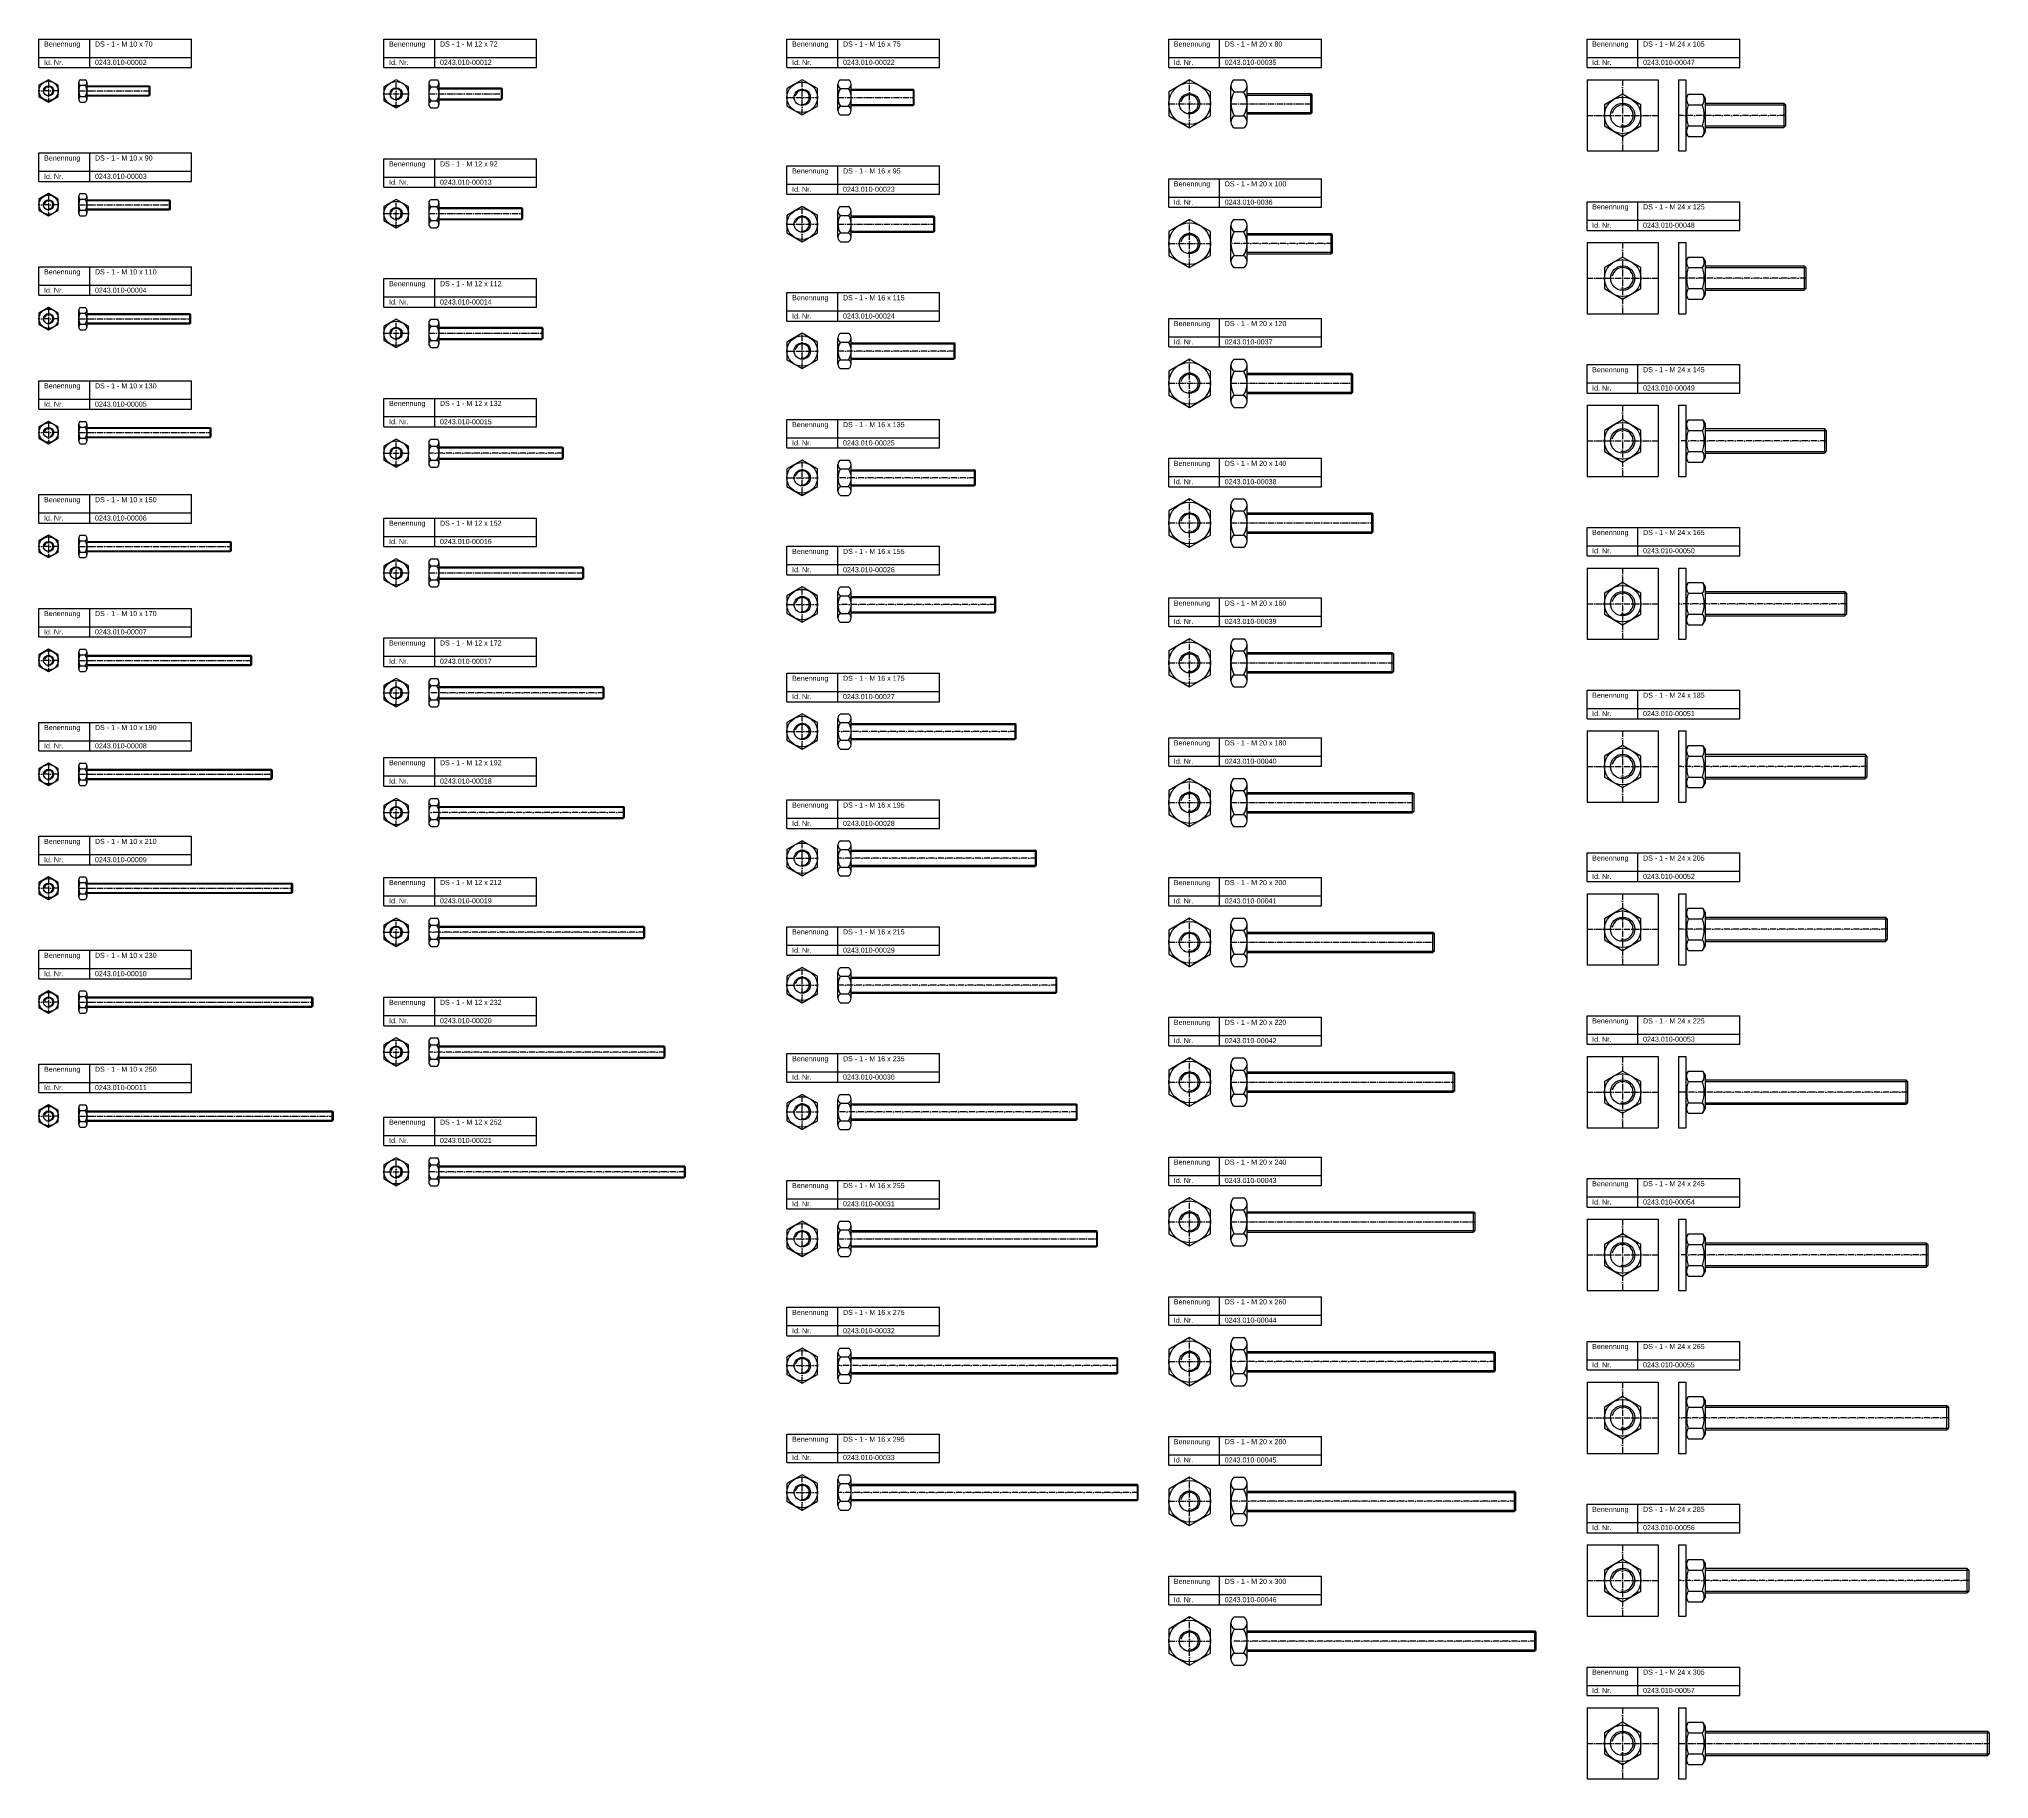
# Model space of a CAD drawing. Header units: millimetres. Extents: x 77 to 1993, y 1226 to 2936.
import ezdxf

# ---------------------------------------------------------------- set-up
doc = ezdxf.new("R2010")
doc.units = ezdxf.units.MM
doc.header["$LTSCALE"] = 0.5
doc.linetypes.add('achse', pattern=[18, 12, -3, 0, -3])
doc.layers.add('HALFEN', color=2, linetype='CONTINUOUS')
doc.styles.add('ARIAL50', font='ARIAL.TTF', dxfattribs={"height": 5})

msp = doc.modelspace()

# ---------------------------------------------------------------- linework, layer by layer
at = {"layer": 'HALFEN'}
for p, q in [((77.2, 2936.2), (227.2, 2936.2)), ((77.2, 2908.2), (77.2, 2936.2)), ((127.2, 2908.2), (127.2, 2936.2)), ((227.2, 2908.2), (227.2, 2936.2)), ((416.2, 2936.2), (566.2, 2936.2)), ((416.2, 2908.2), (416.2, 2936.2)), ((466.2, 2908.2), (466.2, 2936.2)), ((566.2, 2908.2), (566.2, 2936.2)), ((812.2, 2936.2), (962.2, 2936.2)), ((812.2, 2908.2), (812.2, 2936.2)), ((862.2, 2908.2), (862.2, 2936.2)), ((962.2, 2908.2), (962.2, 2936.2)), ((1187.3, 2936.2), (1337.3, 2936.2)), ((1187.3, 2908.2), (1187.3, 2936.2)), ((1237.3, 2908.2), (1237.3, 2936.2)), ((1337.3, 2908.2), (1337.3, 2936.2)), ((1598.3, 2936.2), (1748.3, 2936.2)), ((1598.3, 2908.2), (1598.3, 2936.2)), ((1648.3, 2908.2), (1648.3, 2936.2)), ((1748.3, 2908.2), (1748.3, 2936.2)), ((77.2, 2918.2), (227.2, 2918.2)), ((416.2, 2918.2), (566.2, 2918.2)), ((812.2, 2918.2), (962.2, 2918.2)), ((1187.3, 2918.2), (1337.3, 2918.2)), ((1598.3, 2918.2), (1748.3, 2918.2)), ((77.2, 2908.2), (227.2, 2908.2)), ((86.7, 2896.2), (77.2, 2890.8)), ((96.2, 2890.8), (86.7, 2896.2)), ((116.2, 2893.5), (116.2, 2877.1)), ((117.8, 2896.2), (122.7, 2896.2)), ((124.2, 2893.5), (124.2, 2877.1)), ((416.2, 2908.2), (566.2, 2908.2)), ((462.2, 2896.2), (468.2, 2896.2)), ((812.2, 2908.2), (962.2, 2908.2)), ((864.7, 2896.2), (872.7, 2896.2)), ((1187.3, 2908.2), (1337.3, 2908.2)), ((1251.7, 2896.2), (1260.8, 2896.2)), ((1598.3, 2908.2), (1748.3, 2908.2)), ((1598.3, 2896.2), (1598.3, 2826.2)), ((1598.3, 2896.2), (1668.3, 2896.2)), ((1668.3, 2896.2), (1668.3, 2826.2)), ((1688.3, 2896.2), (1695.3, 2896.2)), ((1688.3, 2896.2), (1688.3, 2826.2)), ((1695.3, 2896.2), (1695.3, 2826.2)), ((77.2, 2890.8), (77.2, 2879.8)), ((77.2, 2879.8), (86.7, 2874.3)), ((86.7, 2874.3), (96.2, 2879.8)), ((96.2, 2879.8), (96.2, 2890.8)), ((117.8, 2890.8), (122.7, 2890.8)), ((117.8, 2879.8), (122.7, 2879.8)), ((117.8, 2874.3), (122.7, 2874.3)), ((124.2, 2890.3), (185.4, 2890.3)), ((124.2, 2889.5), (186.2, 2889.5)), ((124.2, 2881.1), (186.2, 2881.1)), ((124.2, 2880.3), (185.4, 2880.3)), ((186.2, 2889.5), (185.4, 2890.3)), ((185.4, 2880.3), (185.4, 2890.3)), ((186.2, 2881.1), (185.4, 2880.3)), ((186.2, 2889.5), (186.2, 2881.1)), ((460.2, 2892.8), (460.2, 2872)), ((462.2, 2875.5), (468.2, 2875.5)), ((462.2, 2889.3), (468.2, 2889.3)), ((470.2, 2892.8), (470.2, 2872)), ((470.2, 2888.4), (531.3, 2888.4)), ((470.2, 2887.4), (532.2, 2887.4)), ((470.2, 2877.3), (532.2, 2877.3)), ((470.2, 2876.4), (531.3, 2876.4)), ((531.3, 2888.4), (531.3, 2876.4)), ((532.2, 2887.4), (531.3, 2888.4)), ((532.2, 2877.3), (531.3, 2876.4)), ((532.2, 2887.4), (532.2, 2877.3)), ((862.2, 2865.9), (862.2, 2891.9)), ((864.7, 2887.6), (872.7, 2887.6)), ((875.2, 2865.9), (875.2, 2891.9)), ((875.2, 2886.9), (936.2, 2886.9)), ((875.2, 2885.8), (937.2, 2885.8)), ((937.2, 2885.8), (936.2, 2886.9)), ((936.2, 2886.9), (936.2, 2870.9)), ((937.2, 2872), (937.2, 2885.8)), ((1248.3, 2854.8), (1248.3, 2890.3)), ((1251.7, 2884.4), (1260.8, 2884.4)), ((1264.3, 2854.8), (1264.3, 2890.3)), ((1264.3, 2882.6), (1326.9, 2882.6)), ((1264.3, 2881.2), (1328.3, 2881.2)), ((1326.9, 2882.6), (1328.3, 2881.2)), ((1326.9, 2862.6), (1326.9, 2882.6)), ((1328.3, 2863.9), (1328.3, 2881.2)), ((1633.3, 2882), (1615.3, 2871.6)), ((1651.3, 2871.6), (1633.3, 2882)), ((1697.7, 2882), (1695.3, 2877.8)), ((1697.7, 2882), (1711.8, 2882)), ((1711.8, 2882), (1714.3, 2877.8)), ((1714.3, 2877.8), (1714.3, 2844.7)), ((462.2, 2868.5), (468.2, 2868.5)), ((864.7, 2870.3), (872.7, 2870.3)), ((864.7, 2861.6), (872.7, 2861.6)), ((875.2, 2872), (937.2, 2872)), ((875.2, 2870.9), (936.2, 2870.9)), ((937.2, 2872), (936.2, 2870.9)), ((1251.7, 2860.7), (1260.8, 2860.7)), ((1264.3, 2863.9), (1328.3, 2863.9)), ((1264.3, 2862.6), (1326.9, 2862.6)), ((1328.3, 2863.9), (1326.9, 2862.6)), ((1615.3, 2871.6), (1615.3, 2850.9)), ((1651.3, 2850.9), (1651.3, 2871.6)), ((1697.7, 2871.6), (1711.8, 2871.6)), ((1714.3, 2873.2), (1791.6, 2873.2)), ((1714.3, 2871.6), (1793.3, 2871.6)), ((1793.3, 2871.6), (1791.6, 2873.2)), ((1791.6, 2873.2), (1791.6, 2849.2)), ((1793.3, 2871.6), (1793.3, 2850.9)), ((1251.7, 2848.9), (1260.8, 2848.9)), ((1615.3, 2850.9), (1633.3, 2840.5)), ((1633.3, 2840.5), (1651.3, 2850.9)), ((1697.7, 2840.5), (1695.3, 2844.7)), ((1697.7, 2850.9), (1711.8, 2850.9)), ((1697.7, 2840.5), (1711.8, 2840.5)), ((1711.8, 2840.5), (1714.3, 2844.7)), ((1714.3, 2850.9), (1793.3, 2850.9)), ((1714.3, 2849.2), (1791.6, 2849.2)), ((1791.6, 2849.2), (1793.3, 2850.9)), ((77.2, 2824.3), (227.2, 2824.3)), ((77.2, 2796.3), (77.2, 2824.3)), ((127.2, 2796.3), (127.2, 2824.3)), ((227.2, 2796.3), (227.2, 2824.3)), ((416.2, 2818.5), (566.2, 2818.5)), ((416.2, 2790.5), (416.2, 2818.5)), ((466.2, 2790.5), (466.2, 2818.5)), ((566.2, 2790.5), (566.2, 2818.5)), ((1598.3, 2826.2), (1668.3, 2826.2)), ((1688.3, 2826.2), (1695.3, 2826.2)), ((77.2, 2806.3), (227.2, 2806.3)), ((416.2, 2800.5), (566.2, 2800.5)), ((812.2, 2811.6), (962.2, 2811.6)), ((812.2, 2783.6), (812.2, 2811.6)), ((862.2, 2783.6), (862.2, 2811.6)), ((962.2, 2783.6), (962.2, 2811.6)), ((1187.3, 2798.9), (1337.3, 2798.9)), ((1187.3, 2770.9), (1187.3, 2798.9)), ((1237.3, 2770.9), (1237.3, 2798.9)), ((1337.3, 2770.9), (1337.3, 2798.9)), ((77.2, 2796.3), (227.2, 2796.3)), ((86.7, 2784.3), (77.2, 2778.8)), ((77.2, 2778.8), (77.2, 2767.9)), ((96.2, 2778.8), (86.7, 2784.3)), ((96.2, 2767.9), (96.2, 2778.8)), ((116.2, 2781.6), (116.2, 2765.1)), ((117.8, 2784.3), (122.7, 2784.3)), ((117.8, 2778.8), (122.7, 2778.8)), ((124.2, 2781.6), (124.2, 2765.1)), ((124.2, 2778.3), (205.4, 2778.3)), ((205.4, 2768.3), (205.4, 2778.3)), ((206.2, 2777.5), (205.4, 2778.3)), ((416.2, 2790.5), (566.2, 2790.5)), ((462.2, 2778.5), (468.2, 2778.5)), ((812.2, 2793.6), (962.2, 2793.6)), ((812.2, 2783.6), (962.2, 2783.6)), ((1187.3, 2780.9), (1337.3, 2780.9)), ((77.2, 2767.9), (86.7, 2762.4)), ((86.7, 2762.4), (96.2, 2767.9)), ((117.8, 2767.9), (122.7, 2767.9)), ((117.8, 2762.4), (122.7, 2762.4)), ((124.2, 2777.5), (206.2, 2777.5)), ((124.2, 2769.2), (206.2, 2769.2)), ((124.2, 2768.3), (205.4, 2768.3)), ((206.2, 2769.2), (205.4, 2768.3)), ((206.2, 2777.5), (206.2, 2769.2)), ((460.2, 2775.1), (460.2, 2754.3)), ((462.2, 2771.6), (468.2, 2771.6)), ((470.2, 2775.1), (470.2, 2754.3)), ((470.2, 2770.7), (551.3, 2770.7)), ((470.2, 2769.7), (552.2, 2769.7)), ((470.2, 2759.6), (552.2, 2759.6)), ((552.2, 2769.7), (551.3, 2770.7)), ((551.3, 2770.7), (551.3, 2758.7)), ((552.2, 2759.6), (551.3, 2758.7)), ((552.2, 2769.7), (552.2, 2759.6)), ((862.2, 2741.3), (862.2, 2767.3)), ((864.7, 2771.6), (872.7, 2771.6)), ((864.7, 2762.9), (872.7, 2762.9)), ((875.2, 2741.3), (875.2, 2767.3)), ((875.2, 2762.3), (956.2, 2762.3)), ((875.2, 2761.2), (957.3, 2761.2)), ((956.2, 2762.3), (956.2, 2746.3)), ((957.3, 2761.2), (956.2, 2762.3)), ((957.3, 2747.4), (957.3, 2761.2)), ((1187.3, 2770.9), (1337.3, 2770.9)), ((1598.3, 2776.3), (1748.3, 2776.3)), ((1598.3, 2748.2), (1598.3, 2776.3)), ((1648.3, 2748.2), (1648.3, 2776.3)), ((1748.3, 2748.2), (1748.3, 2776.3)), ((462.2, 2757.8), (468.2, 2757.8)), ((462.2, 2750.8), (468.2, 2750.8)), ((470.2, 2758.7), (551.3, 2758.7)), ((864.7, 2745.6), (872.7, 2745.6)), ((875.2, 2747.4), (957.3, 2747.4)), ((875.2, 2746.3), (956.2, 2746.3)), ((957.3, 2747.4), (956.2, 2746.3)), ((1248.3, 2717.5), (1248.3, 2753)), ((1251.7, 2758.9), (1260.8, 2758.9)), ((1251.7, 2747.1), (1260.8, 2747.1)), ((1264.3, 2717.5), (1264.3, 2753)), ((1264.3, 2745.2), (1346.9, 2745.2)), ((1264.3, 2743.9), (1348.3, 2743.9)), ((1346.9, 2725.2), (1346.9, 2745.2)), ((1346.9, 2745.2), (1348.3, 2743.9)), ((1348.3, 2726.6), (1348.3, 2743.9)), ((1598.3, 2758.3), (1748.3, 2758.3)), ((1598.3, 2748.2), (1748.3, 2748.2)), ((864.7, 2737), (872.7, 2737)), ((1251.7, 2723.4), (1260.8, 2723.4)), ((1264.3, 2726.6), (1348.3, 2726.6)), ((1264.3, 2725.2), (1346.9, 2725.2)), ((1348.3, 2726.6), (1346.9, 2725.2)), ((1598.3, 2736.2), (1668.3, 2736.2)), ((1598.3, 2736.2), (1598.3, 2666.3)), ((1633.3, 2722), (1615.3, 2711.6)), ((1651.3, 2711.6), (1633.3, 2722)), ((1668.3, 2736.2), (1668.3, 2666.3)), ((1688.3, 2736.2), (1695.3, 2736.2)), ((1688.3, 2736.2), (1688.3, 2666.3)), ((1695.3, 2736.2), (1695.3, 2666.3)), ((1697.7, 2722), (1695.3, 2717.8)), ((1697.7, 2722), (1711.8, 2722)), ((1711.8, 2722), (1714.3, 2717.8)), ((77.2, 2712.4), (227.2, 2712.4)), ((77.2, 2684.4), (77.2, 2712.4)), ((127.2, 2684.4), (127.2, 2712.4)), ((227.2, 2684.4), (227.2, 2712.4)), ((1251.7, 2711.6), (1260.8, 2711.6)), ((1615.3, 2711.6), (1615.3, 2690.9)), ((1651.3, 2690.9), (1651.3, 2711.6)), ((1697.7, 2711.6), (1711.8, 2711.6)), ((1714.3, 2717.8), (1714.3, 2684.7)), ((1714.3, 2713.3), (1811.6, 2713.3)), ((1714.3, 2711.6), (1813.3, 2711.6)), ((1811.6, 2713.3), (1811.6, 2689.3)), ((1813.3, 2711.6), (1811.6, 2713.3)), ((1813.3, 2711.6), (1813.3, 2690.9)), ((77.2, 2694.4), (227.2, 2694.4)), ((77.2, 2684.4), (227.2, 2684.4)), ((416.2, 2700.8), (566.2, 2700.8)), ((416.2, 2672.8), (416.2, 2700.8)), ((416.2, 2682.8), (566.2, 2682.8)), ((466.2, 2672.8), (466.2, 2700.8)), ((566.2, 2672.8), (566.2, 2700.8)), ((812.2, 2687), (962.2, 2687)), ((812.2, 2659), (812.2, 2687)), ((862.2, 2659), (862.2, 2687)), ((962.2, 2659), (962.2, 2687)), ((1615.3, 2690.9), (1633.3, 2680.5)), ((1633.3, 2680.5), (1651.3, 2690.9)), ((1697.7, 2680.5), (1695.3, 2684.7)), ((1697.7, 2690.9), (1711.8, 2690.9)), ((1711.8, 2680.5), (1714.3, 2684.7)), ((1714.3, 2690.9), (1813.3, 2690.9)), ((1714.3, 2689.3), (1811.6, 2689.3)), ((1811.6, 2689.3), (1813.3, 2690.9)), ((86.7, 2672.4), (77.2, 2666.9)), ((77.2, 2666.9), (77.2, 2655.9)), ((96.2, 2666.9), (86.7, 2672.4)), ((96.2, 2655.9), (96.2, 2666.9)), ((116.2, 2669.6), (116.2, 2653.2)), ((117.8, 2672.4), (122.7, 2672.4)), ((117.8, 2666.9), (122.7, 2666.9)), ((124.2, 2669.6), (124.2, 2653.2)), ((124.2, 2666.4), (225.4, 2666.4)), ((124.2, 2665.6), (226.2, 2665.6)), ((225.4, 2656.4), (225.4, 2666.4)), ((226.2, 2665.6), (225.4, 2666.4)), ((226.2, 2665.6), (226.2, 2657.2)), ((416.2, 2672.8), (566.2, 2672.8)), ((812.2, 2669), (962.2, 2669)), ((1598.3, 2666.3), (1668.3, 2666.3)), ((1688.3, 2666.3), (1695.3, 2666.3)), ((1697.7, 2680.5), (1711.8, 2680.5)), ((77.2, 2655.9), (86.7, 2650.4)), ((86.7, 2650.4), (96.2, 2655.9)), ((117.8, 2655.9), (122.7, 2655.9)), ((117.8, 2650.4), (122.7, 2650.4)), ((124.2, 2657.2), (226.2, 2657.2)), ((124.2, 2656.4), (225.4, 2656.4)), ((226.2, 2657.2), (225.4, 2656.4)), ((460.2, 2657.4), (460.2, 2636.6)), ((462.2, 2660.8), (468.2, 2660.8)), ((462.2, 2653.9), (468.2, 2653.9)), ((470.2, 2657.4), (470.2, 2636.6)), ((470.2, 2653), (571.3, 2653)), ((470.2, 2652), (572.2, 2652)), ((572.2, 2652), (571.3, 2653)), ((571.3, 2653), (571.3, 2641)), ((572.2, 2652), (572.2, 2641.9)), ((812.2, 2659), (962.2, 2659)), ((864.7, 2647), (872.7, 2647)), ((1187.3, 2661.6), (1337.3, 2661.6)), ((1187.3, 2633.6), (1187.3, 2661.6)), ((1237.3, 2633.6), (1237.3, 2661.6)), ((1337.3, 2633.6), (1337.3, 2661.6)), ((462.2, 2640), (468.2, 2640)), ((462.2, 2633.1), (468.2, 2633.1)), ((470.2, 2641.9), (572.2, 2641.9)), ((470.2, 2641), (571.3, 2641)), ((572.2, 2641.9), (571.3, 2641)), ((862.2, 2616.7), (862.2, 2642.6)), ((864.7, 2638.3), (872.7, 2638.3)), ((875.2, 2616.7), (875.2, 2642.6)), ((875.2, 2637.6), (976.2, 2637.6)), ((875.2, 2636.6), (977.3, 2636.6)), ((976.2, 2637.6), (976.2, 2621.6)), ((977.3, 2636.6), (976.2, 2637.6)), ((977.3, 2622.7), (977.3, 2636.6)), ((1187.3, 2643.6), (1337.3, 2643.6)), ((1187.3, 2633.6), (1337.3, 2633.6)), ((864.7, 2621), (872.7, 2621)), ((864.7, 2612.3), (872.7, 2612.3)), ((875.2, 2622.7), (977.3, 2622.7)), ((875.2, 2621.6), (976.2, 2621.6)), ((977.3, 2622.7), (976.2, 2621.6)), ((1248.3, 2580.1), (1248.3, 2615.6)), ((1251.7, 2621.6), (1260.8, 2621.6)), ((1251.7, 2609.7), (1260.8, 2609.7)), ((1264.3, 2580.1), (1264.3, 2615.6)), ((1264.3, 2607.9), (1366.9, 2607.9)), ((1264.3, 2606.5), (1368.3, 2606.5)), ((1366.9, 2607.9), (1368.3, 2606.5)), ((1366.9, 2587.9), (1366.9, 2607.9)), ((1368.3, 2589.2), (1368.3, 2606.5)), ((1598.3, 2616.3), (1748.3, 2616.3)), ((1598.3, 2588.3), (1598.3, 2616.3)), ((1648.3, 2588.3), (1648.3, 2616.3)), ((1748.3, 2588.3), (1748.3, 2616.3)), ((77.2, 2600.4), (227.2, 2600.4)), ((77.2, 2572.4), (77.2, 2600.4)), ((127.2, 2572.4), (127.2, 2600.4)), ((227.2, 2572.4), (227.2, 2600.4)), ((1264.3, 2589.2), (1368.3, 2589.2)), ((1264.3, 2587.9), (1366.9, 2587.9)), ((1368.3, 2589.2), (1366.9, 2587.9)), ((1598.3, 2598.3), (1748.3, 2598.3)), ((1598.3, 2588.3), (1748.3, 2588.3)), ((77.2, 2582.4), (227.2, 2582.4)), ((77.2, 2572.4), (227.2, 2572.4)), ((416.2, 2583.1), (566.2, 2583.1)), ((416.2, 2555.1), (416.2, 2583.1)), ((466.2, 2555.1), (466.2, 2583.1)), ((566.2, 2555.1), (566.2, 2583.1)), ((1251.7, 2586.1), (1260.8, 2586.1)), ((1251.7, 2574.2), (1260.8, 2574.2)), ((1598.3, 2576.3), (1668.3, 2576.3)), ((1598.3, 2576.3), (1598.3, 2506.3)), ((1668.3, 2576.3), (1668.3, 2506.3)), ((1688.3, 2576.3), (1695.3, 2576.3)), ((1688.3, 2576.3), (1688.3, 2506.3)), ((1695.3, 2576.3), (1695.3, 2506.3)), ((86.7, 2560.4), (77.2, 2554.9)), ((77.2, 2554.9), (77.2, 2544)), ((96.2, 2554.9), (86.7, 2560.4)), ((96.2, 2544), (96.2, 2554.9)), ((116.2, 2557.7), (116.2, 2541.2)), ((117.8, 2560.4), (122.7, 2560.4)), ((117.8, 2554.9), (122.7, 2554.9)), ((124.2, 2557.7), (124.2, 2541.2)), ((124.2, 2554.5), (245.4, 2554.5)), ((124.2, 2553.7), (246.2, 2553.7)), ((245.4, 2544.5), (245.4, 2554.5)), ((246.2, 2553.7), (245.4, 2554.5)), ((246.2, 2553.7), (246.2, 2545.3)), ((416.2, 2565.1), (566.2, 2565.1)), ((416.2, 2555.1), (566.2, 2555.1)), ((812.2, 2562.3), (962.2, 2562.3)), ((812.2, 2534.3), (812.2, 2562.3)), ((862.2, 2534.3), (862.2, 2562.3)), ((962.2, 2534.3), (962.2, 2562.3)), ((1633.3, 2562), (1615.3, 2551.6)), ((1615.3, 2551.6), (1615.3, 2530.9)), ((1651.3, 2551.6), (1633.3, 2562)), ((1651.3, 2530.9), (1651.3, 2551.6)), ((1697.7, 2562), (1695.3, 2557.9)), ((1697.7, 2562), (1711.8, 2562)), ((1697.7, 2551.6), (1711.8, 2551.6)), ((1711.8, 2562), (1714.3, 2557.9)), ((1714.3, 2557.9), (1714.3, 2524.7)), ((1714.3, 2553.3), (1831.6, 2553.3)), ((1714.3, 2551.6), (1833.3, 2551.6)), ((1831.6, 2553.3), (1831.6, 2529.3)), ((1833.3, 2551.6), (1831.6, 2553.3)), ((1833.3, 2551.6), (1833.3, 2530.9)), ((77.2, 2544), (86.7, 2538.5)), ((86.7, 2538.5), (96.2, 2544)), ((117.8, 2544), (122.7, 2544)), ((117.8, 2538.5), (122.7, 2538.5)), ((124.2, 2545.3), (246.2, 2545.3)), ((124.2, 2544.5), (245.4, 2544.5)), ((246.2, 2545.3), (245.4, 2544.5)), ((460.2, 2539.6), (460.2, 2518.9)), ((462.2, 2543.1), (468.2, 2543.1)), ((462.2, 2536.2), (468.2, 2536.2)), ((470.2, 2539.6), (470.2, 2518.9)), ((470.2, 2535.3), (591.3, 2535.3)), ((470.2, 2534.3), (592.2, 2534.3)), ((592.2, 2534.3), (591.3, 2535.3)), ((591.3, 2535.3), (591.3, 2523.3)), ((592.2, 2534.3), (592.2, 2524.2)), ((812.2, 2544.3), (962.2, 2544.3)), ((812.2, 2534.3), (962.2, 2534.3)), ((1615.3, 2530.9), (1633.3, 2520.5)), ((1633.3, 2520.5), (1651.3, 2530.9)), ((1697.7, 2530.9), (1711.8, 2530.9)), ((1714.3, 2530.9), (1833.3, 2530.9)), ((1714.3, 2529.3), (1831.6, 2529.3)), ((1831.6, 2529.3), (1833.3, 2530.9)), ((462.2, 2522.3), (468.2, 2522.3)), ((462.2, 2515.4), (468.2, 2515.4)), ((470.2, 2524.2), (592.2, 2524.2)), ((470.2, 2523.3), (591.3, 2523.3)), ((592.2, 2524.2), (591.3, 2523.3)), ((862.2, 2492), (862.2, 2518)), ((864.7, 2522.3), (872.7, 2522.3)), ((864.7, 2513.7), (872.7, 2513.7)), ((875.2, 2492), (875.2, 2518)), ((875.2, 2513), (996.2, 2513)), ((875.2, 2511.9), (997.3, 2511.9)), ((996.2, 2513), (996.2, 2497)), ((997.3, 2511.9), (996.2, 2513)), ((997.3, 2498.1), (997.3, 2511.9)), ((1187.3, 2524.2), (1337.3, 2524.2)), ((1187.3, 2496.2), (1187.3, 2524.2)), ((1237.3, 2496.2), (1237.3, 2524.2)), ((1337.3, 2496.2), (1337.3, 2524.2)), ((1697.7, 2520.5), (1695.3, 2524.7)), ((1697.7, 2520.5), (1711.8, 2520.5)), ((1711.8, 2520.5), (1714.3, 2524.7)), ((864.7, 2496.3), (872.7, 2496.3)), ((875.2, 2498.1), (997.3, 2498.1)), ((875.2, 2497), (996.2, 2497)), ((997.3, 2498.1), (996.2, 2497)), ((1187.3, 2506.2), (1337.3, 2506.2)), ((1187.3, 2496.2), (1337.3, 2496.2)), ((1598.3, 2506.3), (1668.3, 2506.3)), ((1688.3, 2506.3), (1695.3, 2506.3)), ((77.2, 2488.5), (227.2, 2488.5)), ((77.2, 2460.5), (77.2, 2488.5)), ((127.2, 2460.5), (127.2, 2488.5)), ((227.2, 2460.5), (227.2, 2488.5)), ((864.7, 2487.7), (872.7, 2487.7)), ((1248.3, 2442.8), (1248.3, 2478.3)), ((1251.7, 2484.2), (1260.8, 2484.2)), ((1251.7, 2472.4), (1260.8, 2472.4)), ((1264.3, 2442.8), (1264.3, 2478.3)), ((77.2, 2470.5), (227.2, 2470.5)), ((77.2, 2460.5), (227.2, 2460.5)), ((416.2, 2465.4), (566.2, 2465.4)), ((416.2, 2437.4), (416.2, 2465.4)), ((466.2, 2437.4), (466.2, 2465.4)), ((566.2, 2437.4), (566.2, 2465.4)), ((1264.3, 2470.6), (1386.9, 2470.6)), ((1264.3, 2469.2), (1388.3, 2469.2)), ((1386.9, 2470.6), (1388.3, 2469.2)), ((1386.9, 2450.6), (1386.9, 2470.6)), ((1388.3, 2451.9), (1388.3, 2469.2)), ((1598.3, 2456.3), (1748.3, 2456.3)), ((1598.3, 2428.3), (1598.3, 2456.3)), ((1648.3, 2428.3), (1648.3, 2456.3)), ((1748.3, 2428.3), (1748.3, 2456.3)), ((86.7, 2448.5), (77.2, 2443)), ((77.2, 2443), (77.2, 2432)), ((96.2, 2443), (86.7, 2448.5)), ((96.2, 2432), (96.2, 2443)), ((116.2, 2445.8), (116.2, 2429.3)), ((117.8, 2448.5), (122.7, 2448.5)), ((117.8, 2443), (122.7, 2443)), ((124.2, 2445.8), (124.2, 2429.3)), ((124.2, 2442.5), (265.4, 2442.5)), ((124.2, 2441.7), (266.2, 2441.7)), ((124.2, 2433.3), (266.2, 2433.3)), ((265.4, 2432.5), (265.4, 2442.5)), ((266.2, 2441.7), (265.4, 2442.5)), ((266.2, 2433.3), (265.4, 2432.5)), ((266.2, 2441.7), (266.2, 2433.3)), ((416.2, 2447.4), (566.2, 2447.4)), ((416.2, 2437.4), (566.2, 2437.4)), ((812.2, 2437.7), (962.2, 2437.7)), ((812.2, 2409.7), (812.2, 2437.7)), ((862.2, 2409.7), (862.2, 2437.7)), ((962.2, 2409.7), (962.2, 2437.7)), ((1251.7, 2448.7), (1260.8, 2448.7)), ((1251.7, 2436.9), (1260.8, 2436.9)), ((1264.3, 2451.9), (1388.3, 2451.9)), ((1264.3, 2450.6), (1386.9, 2450.6)), ((1388.3, 2451.9), (1386.9, 2450.6)), ((1598.3, 2438.3), (1748.3, 2438.3)), ((77.2, 2432), (86.7, 2426.6)), ((86.7, 2426.6), (96.2, 2432)), ((117.8, 2432), (122.7, 2432)), ((117.8, 2426.6), (122.7, 2426.6)), ((124.2, 2432.5), (265.4, 2432.5)), ((460.2, 2421.9), (460.2, 2401.2)), ((462.2, 2425.4), (468.2, 2425.4)), ((462.2, 2418.5), (468.2, 2418.5)), ((470.2, 2421.9), (470.2, 2401.2)), ((470.2, 2417.5), (611.3, 2417.5)), ((470.2, 2416.6), (612.2, 2416.6)), ((612.2, 2416.6), (611.3, 2417.5)), ((611.3, 2417.5), (611.3, 2405.5)), ((612.2, 2416.6), (612.2, 2406.5)), ((812.2, 2419.7), (962.2, 2419.7)), ((1598.3, 2428.3), (1748.3, 2428.3)), ((1598.3, 2416.3), (1598.3, 2346.3)), ((1598.3, 2416.3), (1668.3, 2416.3)), ((1668.3, 2416.3), (1668.3, 2346.3)), ((1688.3, 2416.3), (1688.3, 2346.3)), ((1688.3, 2416.3), (1695.3, 2416.3)), ((1695.3, 2416.3), (1695.3, 2346.3)), ((462.2, 2404.6), (468.2, 2404.6)), ((462.2, 2397.7), (468.2, 2397.7)), ((470.2, 2406.5), (612.2, 2406.5)), ((470.2, 2405.5), (611.3, 2405.5)), ((612.2, 2406.5), (611.3, 2405.5)), ((812.2, 2409.7), (962.2, 2409.7)), ((864.7, 2397.7), (872.7, 2397.7)), ((1633.3, 2402), (1615.3, 2391.6)), ((1651.3, 2391.6), (1633.3, 2402)), ((1697.7, 2402), (1695.3, 2397.9)), ((1697.7, 2402), (1711.8, 2402)), ((1711.8, 2402), (1714.3, 2397.9)), ((1714.3, 2397.9), (1714.3, 2364.7)), ((77.2, 2376.6), (227.2, 2376.6)), ((77.2, 2348.6), (77.2, 2376.6)), ((127.2, 2348.6), (127.2, 2376.6)), ((227.2, 2348.6), (227.2, 2376.6)), ((862.2, 2367.4), (862.2, 2393.4)), ((864.7, 2389), (872.7, 2389)), ((875.2, 2367.4), (875.2, 2393.4)), ((875.2, 2388.4), (1016.2, 2388.4)), ((875.2, 2387.3), (1017.3, 2387.3)), ((1016.2, 2388.4), (1016.2, 2372.4)), ((1017.3, 2387.3), (1016.2, 2388.4)), ((1017.3, 2373.4), (1017.3, 2387.3)), ((1187.3, 2386.9), (1337.3, 2386.9)), ((1187.3, 2358.9), (1187.3, 2386.9)), ((1237.3, 2358.9), (1237.3, 2386.9)), ((1337.3, 2358.9), (1337.3, 2386.9)), ((1615.3, 2391.6), (1615.3, 2370.9)), ((1651.3, 2370.9), (1651.3, 2391.6)), ((1697.7, 2391.6), (1711.8, 2391.6)), ((1714.3, 2393.3), (1851.6, 2393.3)), ((1714.3, 2391.6), (1853.3, 2391.6)), ((1851.6, 2393.3), (1851.6, 2369.3)), ((1853.3, 2391.6), (1851.6, 2393.3)), ((1853.3, 2391.6), (1853.3, 2370.9)), ((77.2, 2358.6), (227.2, 2358.6)), ((864.7, 2371.7), (872.7, 2371.7)), ((864.7, 2363), (872.7, 2363)), ((875.2, 2373.4), (1017.3, 2373.4)), ((875.2, 2372.4), (1016.2, 2372.4)), ((1017.3, 2373.4), (1016.2, 2372.4)), ((1187.3, 2368.9), (1337.3, 2368.9)), ((1187.3, 2358.9), (1337.3, 2358.9)), ((1615.3, 2370.9), (1633.3, 2360.5)), ((1633.3, 2360.5), (1651.3, 2370.9)), ((1697.7, 2360.5), (1695.3, 2364.7)), ((1697.7, 2370.9), (1711.8, 2370.9)), ((1697.7, 2360.5), (1711.8, 2360.5)), ((1711.8, 2360.5), (1714.3, 2364.7)), ((1714.3, 2370.9), (1853.3, 2370.9)), ((1714.3, 2369.3), (1851.6, 2369.3)), ((1851.6, 2369.3), (1853.3, 2370.9)), ((77.2, 2348.6), (227.2, 2348.6)), ((416.2, 2347.7), (566.2, 2347.7)), ((416.2, 2319.7), (416.2, 2347.7)), ((466.2, 2319.7), (466.2, 2347.7)), ((566.2, 2319.7), (566.2, 2347.7)), ((1248.3, 2305.5), (1248.3, 2341)), ((1251.7, 2346.9), (1260.8, 2346.9)), ((1264.3, 2305.5), (1264.3, 2341)), ((1598.3, 2346.3), (1668.3, 2346.3)), ((1688.3, 2346.3), (1695.3, 2346.3)), ((86.7, 2336.6), (77.2, 2331.1)), ((77.2, 2331.1), (77.2, 2320.1)), ((77.2, 2320.1), (86.7, 2314.6)), ((96.2, 2331.1), (86.7, 2336.6)), ((86.7, 2314.6), (96.2, 2320.1)), ((96.2, 2320.1), (96.2, 2331.1)), ((116.2, 2333.8), (116.2, 2317.4)), ((117.8, 2336.6), (122.7, 2336.6)), ((117.8, 2331.1), (122.7, 2331.1)), ((117.8, 2320.1), (122.7, 2320.1)), ((124.2, 2333.8), (124.2, 2317.4)), ((124.2, 2330.6), (285.4, 2330.6)), ((124.2, 2329.8), (286.2, 2329.8)), ((124.2, 2321.4), (286.2, 2321.4)), ((124.2, 2320.6), (285.4, 2320.6)), ((285.4, 2320.6), (285.4, 2330.6)), ((286.2, 2329.8), (285.4, 2330.6)), ((286.2, 2321.4), (285.4, 2320.6)), ((286.2, 2329.8), (286.2, 2321.4)), ((416.2, 2329.7), (566.2, 2329.7)), ((416.2, 2319.7), (566.2, 2319.7)), ((1251.7, 2335), (1260.8, 2335)), ((1264.3, 2333.2), (1406.9, 2333.2)), ((1264.3, 2331.9), (1408.3, 2331.9)), ((1406.9, 2313.2), (1406.9, 2333.2)), ((1406.9, 2333.2), (1408.3, 2331.9)), ((1408.3, 2314.6), (1408.3, 2331.9)), ((117.8, 2314.6), (122.7, 2314.6)), ((460.2, 2304.2), (460.2, 2283.4)), ((462.2, 2307.7), (468.2, 2307.7)), ((462.2, 2300.8), (468.2, 2300.8)), ((470.2, 2304.2), (470.2, 2283.4)), ((470.2, 2299.8), (631.3, 2299.8)), ((631.3, 2299.8), (631.3, 2287.8)), ((632.2, 2298.9), (631.3, 2299.8)), ((812.2, 2313), (962.2, 2313)), ((812.2, 2285), (812.2, 2313)), ((862.2, 2285), (862.2, 2313)), ((962.2, 2285), (962.2, 2313)), ((1251.7, 2311.4), (1260.8, 2311.4)), ((1251.7, 2299.5), (1260.8, 2299.5)), ((1264.3, 2314.6), (1408.3, 2314.6)), ((1264.3, 2313.2), (1406.9, 2313.2)), ((1408.3, 2314.6), (1406.9, 2313.2)), ((462.2, 2286.9), (468.2, 2286.9)), ((470.2, 2298.9), (632.2, 2298.9)), ((470.2, 2288.8), (632.2, 2288.8)), ((470.2, 2287.8), (631.3, 2287.8)), ((632.2, 2288.8), (631.3, 2287.8)), ((632.2, 2298.9), (632.2, 2288.8)), ((812.2, 2295), (962.2, 2295)), ((812.2, 2285), (962.2, 2285)), ((1598.3, 2296.3), (1748.3, 2296.3)), ((1598.3, 2268.3), (1598.3, 2296.3)), ((1648.3, 2268.3), (1648.3, 2296.3)), ((1748.3, 2268.3), (1748.3, 2296.3)), ((77.2, 2264.6), (227.2, 2264.6)), ((77.2, 2236.6), (77.2, 2264.6)), ((127.2, 2236.6), (127.2, 2264.6)), ((227.2, 2236.6), (227.2, 2264.6)), ((462.2, 2280), (468.2, 2280)), ((862.2, 2242.7), (862.2, 2268.7)), ((864.7, 2273), (872.7, 2273)), ((864.7, 2264.4), (872.7, 2264.4)), ((875.2, 2242.7), (875.2, 2268.7)), ((875.2, 2263.7), (1036.2, 2263.7)), ((875.2, 2262.6), (1037.3, 2262.6)), ((1036.2, 2263.7), (1036.2, 2247.7)), ((1037.3, 2262.6), (1036.2, 2263.7)), ((1037.3, 2248.8), (1037.3, 2262.6)), ((1598.3, 2278.3), (1748.3, 2278.3)), ((1598.3, 2268.3), (1748.3, 2268.3)), ((77.2, 2246.6), (227.2, 2246.6)), ((864.7, 2247.1), (872.7, 2247.1)), ((875.2, 2248.8), (1037.3, 2248.8)), ((875.2, 2247.7), (1036.2, 2247.7)), ((1037.3, 2248.8), (1036.2, 2247.7)), ((1187.3, 2249.5), (1337.3, 2249.5)), ((1187.3, 2221.5), (1187.3, 2249.5)), ((1237.3, 2221.5), (1237.3, 2249.5)), ((1337.3, 2221.5), (1337.3, 2249.5)), ((1598.3, 2256.3), (1668.3, 2256.3)), ((1598.3, 2256.3), (1598.3, 2186.3)), ((1633.3, 2242), (1615.3, 2231.6)), ((1651.3, 2231.6), (1633.3, 2242)), ((1668.3, 2256.3), (1668.3, 2186.3)), ((1688.3, 2256.3), (1695.3, 2256.3)), ((1688.3, 2256.3), (1688.3, 2186.3)), ((1695.3, 2256.3), (1695.3, 2186.3)), ((1697.7, 2242), (1695.3, 2237.9)), ((1697.7, 2242), (1711.8, 2242)), ((1711.8, 2242), (1714.3, 2237.9)), ((77.2, 2236.6), (227.2, 2236.6)), ((86.7, 2224.6), (77.2, 2219.1)), ((96.2, 2219.1), (86.7, 2224.6)), ((117.8, 2224.6), (122.7, 2224.6)), ((416.2, 2230), (566.2, 2230)), ((416.2, 2202), (416.2, 2230)), ((466.2, 2202), (466.2, 2230)), ((566.2, 2202), (566.2, 2230)), ((864.7, 2238.4), (872.7, 2238.4)), ((1187.3, 2231.5), (1337.3, 2231.5)), ((1615.3, 2231.6), (1615.3, 2210.9)), ((1651.3, 2210.9), (1651.3, 2231.6)), ((1697.7, 2231.6), (1711.8, 2231.6)), ((1714.3, 2237.9), (1714.3, 2204.7)), ((1714.3, 2233.3), (1871.6, 2233.3)), ((1714.3, 2231.6), (1873.3, 2231.6)), ((1871.6, 2233.3), (1871.6, 2209.3)), ((1873.3, 2231.6), (1871.6, 2233.3)), ((1873.3, 2231.6), (1873.3, 2210.9)), ((77.2, 2219.1), (77.2, 2208.2)), ((77.2, 2208.2), (86.7, 2202.7)), ((86.7, 2202.7), (96.2, 2208.2)), ((96.2, 2208.2), (96.2, 2219.1)), ((116.2, 2221.9), (116.2, 2205.4)), ((117.8, 2219.1), (122.7, 2219.1)), ((117.8, 2208.2), (122.7, 2208.2)), ((124.2, 2221.9), (124.2, 2205.4)), ((124.2, 2218.6), (305.4, 2218.6)), ((124.2, 2217.8), (306.2, 2217.8)), ((124.2, 2209.5), (306.2, 2209.5)), ((124.2, 2208.6), (305.4, 2208.6)), ((305.4, 2208.6), (305.4, 2218.6)), ((306.2, 2217.8), (305.4, 2218.6)), ((306.2, 2209.5), (305.4, 2208.6)), ((306.2, 2217.8), (306.2, 2209.5)), ((416.2, 2212), (566.2, 2212)), ((1187.3, 2221.5), (1337.3, 2221.5)), ((1248.3, 2168.1), (1248.3, 2203.6)), ((1251.7, 2209.5), (1260.8, 2209.5)), ((1264.3, 2168.1), (1264.3, 2203.6)), ((1615.3, 2210.9), (1633.3, 2200.5)), ((1633.3, 2200.5), (1651.3, 2210.9)), ((1697.7, 2200.5), (1695.3, 2204.7)), ((1697.7, 2210.9), (1711.8, 2210.9)), ((1711.8, 2200.5), (1714.3, 2204.7)), ((1714.3, 2210.9), (1873.3, 2210.9)), ((1714.3, 2209.3), (1871.6, 2209.3)), ((1871.6, 2209.3), (1873.3, 2210.9)), ((117.8, 2202.7), (122.7, 2202.7)), ((416.2, 2202), (566.2, 2202)), ((460.2, 2186.5), (460.2, 2165.7)), ((462.2, 2190), (468.2, 2190)), ((470.2, 2186.5), (470.2, 2165.7)), ((812.2, 2188.4), (962.2, 2188.4)), ((812.2, 2160.4), (812.2, 2188.4)), ((862.2, 2160.4), (862.2, 2188.4)), ((962.2, 2160.4), (962.2, 2188.4)), ((1251.7, 2197.7), (1260.8, 2197.7)), ((1264.3, 2195.9), (1426.9, 2195.9)), ((1264.3, 2194.5), (1428.3, 2194.5)), ((1426.9, 2195.9), (1428.3, 2194.5)), ((1426.9, 2175.9), (1426.9, 2195.9)), ((1428.3, 2177.2), (1428.3, 2194.5)), ((1598.3, 2186.3), (1668.3, 2186.3)), ((1688.3, 2186.3), (1695.3, 2186.3)), ((1697.7, 2200.5), (1711.8, 2200.5)), ((462.2, 2169.2), (468.2, 2169.2)), ((462.2, 2183), (468.2, 2183)), ((470.2, 2182.1), (651.3, 2182.1)), ((470.2, 2181.2), (652.2, 2181.2)), ((470.2, 2171.1), (652.2, 2171.1)), ((470.2, 2170.1), (651.3, 2170.1)), ((652.2, 2181.2), (651.3, 2182.1)), ((651.3, 2182.1), (651.3, 2170.1)), ((652.2, 2171.1), (651.3, 2170.1)), ((652.2, 2181.2), (652.2, 2171.1)), ((812.2, 2170.4), (962.2, 2170.4)), ((1251.7, 2174), (1260.8, 2174)), ((1264.3, 2177.2), (1428.3, 2177.2)), ((1264.3, 2175.9), (1426.9, 2175.9)), ((1428.3, 2177.2), (1426.9, 2175.9)), ((77.2, 2152.7), (227.2, 2152.7)), ((77.2, 2124.7), (77.2, 2152.7)), ((127.2, 2124.7), (127.2, 2152.7)), ((227.2, 2124.7), (227.2, 2152.7)), ((462.2, 2162.3), (468.2, 2162.3)), ((812.2, 2160.4), (962.2, 2160.4)), ((864.7, 2148.4), (872.7, 2148.4)), ((1251.7, 2162.2), (1260.8, 2162.2)), ((77.2, 2134.7), (227.2, 2134.7)), ((862.2, 2118.1), (862.2, 2144.1)), ((864.7, 2139.7), (872.7, 2139.7)), ((875.2, 2118.1), (875.2, 2144.1)), ((875.2, 2139.1), (1056.2, 2139.1)), ((875.2, 2138), (1057.3, 2138)), ((1057.3, 2138), (1056.2, 2139.1)), ((1056.2, 2139.1), (1056.2, 2123.1)), ((1057.3, 2124.2), (1057.3, 2138)), ((1598.3, 2136.3), (1748.3, 2136.3)), ((1598.3, 2108.3), (1598.3, 2136.3)), ((1648.3, 2108.3), (1648.3, 2136.3)), ((1748.3, 2108.3), (1748.3, 2136.3)), ((77.2, 2124.7), (227.2, 2124.7)), ((86.7, 2112.7), (77.2, 2107.2)), ((96.2, 2107.2), (86.7, 2112.7)), ((116.2, 2109.9), (116.2, 2093.5)), ((117.8, 2112.7), (122.7, 2112.7)), ((124.2, 2109.9), (124.2, 2093.5)), ((416.2, 2112.3), (566.2, 2112.3)), ((416.2, 2084.3), (416.2, 2112.3)), ((466.2, 2084.3), (466.2, 2112.3)), ((566.2, 2084.3), (566.2, 2112.3)), ((864.7, 2122.4), (872.7, 2122.4)), ((864.7, 2113.8), (872.7, 2113.8)), ((875.2, 2124.2), (1057.3, 2124.2)), ((875.2, 2123.1), (1056.2, 2123.1)), ((1057.3, 2124.2), (1056.2, 2123.1)), ((1187.3, 2112.2), (1337.3, 2112.2)), ((1187.3, 2084.2), (1187.3, 2112.2)), ((1237.3, 2084.2), (1237.3, 2112.2)), ((1337.3, 2084.2), (1337.3, 2112.2)), ((1598.3, 2118.3), (1748.3, 2118.3)), ((1598.3, 2108.3), (1748.3, 2108.3)), ((77.2, 2107.2), (77.2, 2096.2)), ((77.2, 2096.2), (86.7, 2090.7)), ((86.7, 2090.7), (96.2, 2096.2)), ((96.2, 2096.2), (96.2, 2107.2)), ((117.8, 2107.2), (122.7, 2107.2)), ((117.8, 2096.2), (122.7, 2096.2)), ((117.8, 2090.7), (122.7, 2090.7)), ((124.2, 2106.7), (325.4, 2106.7)), ((124.2, 2105.9), (326.2, 2105.9)), ((124.2, 2097.5), (326.2, 2097.5)), ((124.2, 2096.7), (325.4, 2096.7)), ((325.4, 2096.7), (325.4, 2106.7)), ((326.2, 2105.9), (325.4, 2106.7)), ((326.2, 2097.5), (325.4, 2096.7)), ((326.2, 2105.9), (326.2, 2097.5)), ((416.2, 2094.3), (566.2, 2094.3)), ((1187.3, 2094.2), (1337.3, 2094.2)), ((1598.3, 2096.3), (1668.3, 2096.3)), ((1598.3, 2096.3), (1598.3, 2026.3)), ((1668.3, 2096.3), (1668.3, 2026.3)), ((1688.3, 2096.3), (1688.3, 2026.3)), ((1688.3, 2096.3), (1695.3, 2096.3)), ((1695.3, 2096.3), (1695.3, 2026.3)), ((416.2, 2084.3), (566.2, 2084.3)), ((462.2, 2072.3), (468.2, 2072.3)), ((1187.3, 2084.2), (1337.3, 2084.2)), ((1251.7, 2072.2), (1260.8, 2072.2)), ((1633.3, 2082), (1615.3, 2071.6)), ((1615.3, 2071.6), (1615.3, 2050.9)), ((1651.3, 2071.6), (1633.3, 2082)), ((1651.3, 2050.9), (1651.3, 2071.6)), ((1697.7, 2082), (1695.3, 2077.9)), ((1697.7, 2082), (1711.8, 2082)), ((1697.7, 2071.6), (1711.8, 2071.6)), ((1711.8, 2082), (1714.3, 2077.9)), ((1714.3, 2077.9), (1714.3, 2044.7)), ((1714.3, 2073.3), (1891.6, 2073.3)), ((1714.3, 2071.6), (1893.3, 2071.6)), ((1893.3, 2071.6), (1891.6, 2073.3)), ((1891.6, 2073.3), (1891.6, 2049.3)), ((1893.3, 2071.6), (1893.3, 2050.9)), ((460.2, 2068.8), (460.2, 2048)), ((462.2, 2051.5), (468.2, 2051.5)), ((462.2, 2065.3), (468.2, 2065.3)), ((470.2, 2068.8), (470.2, 2048)), ((470.2, 2064.4), (671.3, 2064.4)), ((470.2, 2063.5), (672.2, 2063.5)), ((470.2, 2053.4), (672.2, 2053.4)), ((470.2, 2052.4), (671.3, 2052.4)), ((671.3, 2064.4), (671.3, 2052.4)), ((672.2, 2063.5), (671.3, 2064.4)), ((672.2, 2053.4), (671.3, 2052.4)), ((672.2, 2063.5), (672.2, 2053.4)), ((812.2, 2063.8), (962.2, 2063.8)), ((812.2, 2035.8), (812.2, 2063.8)), ((862.2, 2035.8), (862.2, 2063.8)), ((962.2, 2035.8), (962.2, 2063.8)), ((1248.3, 2030.8), (1248.3, 2066.3)), ((1251.7, 2060.4), (1260.8, 2060.4)), ((1264.3, 2030.8), (1264.3, 2066.3)), ((1264.3, 2058.5), (1446.9, 2058.5)), ((1264.3, 2057.2), (1448.3, 2057.2)), ((1446.9, 2038.5), (1446.9, 2058.5)), ((1446.9, 2058.5), (1448.3, 2057.2)), ((1448.3, 2039.9), (1448.3, 2057.2)), ((1615.3, 2050.9), (1633.3, 2040.5)), ((1633.3, 2040.5), (1651.3, 2050.9)), ((1697.7, 2050.9), (1711.8, 2050.9)), ((1714.3, 2050.9), (1893.3, 2050.9)), ((1891.6, 2049.3), (1893.3, 2050.9)), ((77.2, 2040.7), (227.2, 2040.7)), ((77.2, 2012.7), (77.2, 2040.7)), ((127.2, 2012.7), (127.2, 2040.7)), ((227.2, 2012.7), (227.2, 2040.7)), ((462.2, 2044.5), (468.2, 2044.5)), ((812.2, 2045.8), (962.2, 2045.8)), ((812.2, 2035.8), (962.2, 2035.8)), ((1251.7, 2036.7), (1260.8, 2036.7)), ((1264.3, 2039.9), (1448.3, 2039.9)), ((1264.3, 2038.5), (1446.9, 2038.5)), ((1448.3, 2039.9), (1446.9, 2038.5)), ((1697.7, 2040.5), (1695.3, 2044.7)), ((1697.7, 2040.5), (1711.8, 2040.5)), ((1711.8, 2040.5), (1714.3, 2044.7)), ((1714.3, 2049.3), (1891.6, 2049.3)), ((77.2, 2022.7), (227.2, 2022.7)), ((77.2, 2012.7), (227.2, 2012.7)), ((862.2, 1993.5), (862.2, 2019.4)), ((864.7, 2023.8), (872.7, 2023.8)), ((864.7, 2015.1), (872.7, 2015.1)), ((875.2, 1993.5), (875.2, 2019.4)), ((875.2, 2014.4), (1076.2, 2014.4)), ((875.2, 2013.4), (1077.3, 2013.4)), ((1076.2, 2014.4), (1076.2, 1998.4)), ((1077.3, 2013.4), (1076.2, 2014.4)), ((1077.3, 1999.5), (1077.3, 2013.4)), ((1251.7, 2024.9), (1260.8, 2024.9)), ((1598.3, 2026.3), (1668.3, 2026.3)), ((1688.3, 2026.3), (1695.3, 2026.3)), ((86.7, 2000.7), (77.2, 1995.3)), ((77.2, 1995.3), (77.2, 1984.3)), ((96.2, 1995.3), (86.7, 2000.7)), ((96.2, 1984.3), (96.2, 1995.3)), ((116.2, 1998), (116.2, 1981.5)), ((117.8, 2000.7), (122.7, 2000.7)), ((117.8, 1995.3), (122.7, 1995.3)), ((124.2, 1998), (124.2, 1981.5)), ((124.2, 1994.8), (345.4, 1994.8)), ((124.2, 1994), (346.2, 1994)), ((345.4, 1984.8), (345.4, 1994.8)), ((346.2, 1994), (345.4, 1994.8)), ((346.2, 1994), (346.2, 1985.6)), ((416.2, 1994.5), (566.2, 1994.5)), ((416.2, 1966.5), (416.2, 1994.5)), ((466.2, 1966.5), (466.2, 1994.5)), ((566.2, 1966.5), (566.2, 1994.5)), ((864.7, 1997.8), (872.7, 1997.8)), ((875.2, 1999.5), (1077.3, 1999.5)), ((875.2, 1998.4), (1076.2, 1998.4)), ((1077.3, 1999.5), (1076.2, 1998.4)), ((77.2, 1984.3), (86.7, 1978.8)), ((86.7, 1978.8), (96.2, 1984.3)), ((117.8, 1984.3), (122.7, 1984.3)), ((117.8, 1978.8), (122.7, 1978.8)), ((124.2, 1985.6), (346.2, 1985.6)), ((124.2, 1984.8), (345.4, 1984.8)), ((346.2, 1985.6), (345.4, 1984.8)), ((416.2, 1976.5), (566.2, 1976.5)), ((864.7, 1989.1), (872.7, 1989.1)), ((1187.3, 1974.9), (1337.3, 1974.9)), ((1187.3, 1946.9), (1187.3, 1974.9)), ((1237.3, 1946.9), (1237.3, 1974.9)), ((1337.3, 1946.9), (1337.3, 1974.9)), ((1598.3, 1976.3), (1748.3, 1976.3)), ((1598.3, 1948.3), (1598.3, 1976.3)), ((1648.3, 1948.3), (1648.3, 1976.3)), ((1748.3, 1948.3), (1748.3, 1976.3)), ((416.2, 1966.5), (566.2, 1966.5)), ((462.2, 1954.5), (468.2, 1954.5)), ((1187.3, 1956.9), (1337.3, 1956.9)), ((1598.3, 1958.3), (1748.3, 1958.3)), ((460.2, 1951.1), (460.2, 1930.3)), ((462.2, 1947.6), (468.2, 1947.6)), ((470.2, 1951.1), (470.2, 1930.3)), ((470.2, 1946.7), (691.3, 1946.7)), ((470.2, 1945.7), (692.2, 1945.7)), ((470.2, 1935.6), (692.2, 1935.6)), ((692.2, 1945.7), (691.3, 1946.7)), ((691.3, 1946.7), (691.3, 1934.7)), ((692.2, 1935.6), (691.3, 1934.7)), ((692.2, 1945.7), (692.2, 1935.6)), ((812.2, 1939.1), (962.2, 1939.1)), ((812.2, 1911.1), (812.2, 1939.1)), ((862.2, 1911.1), (862.2, 1939.1)), ((962.2, 1911.1), (962.2, 1939.1)), ((1187.3, 1946.9), (1337.3, 1946.9)), ((1598.3, 1948.3), (1748.3, 1948.3)), ((1598.3, 1936.3), (1598.3, 1866.3)), ((1598.3, 1936.3), (1668.3, 1936.3)), ((1668.3, 1936.3), (1668.3, 1866.3)), ((1688.3, 1936.3), (1688.3, 1866.3)), ((1688.3, 1936.3), (1695.3, 1936.3)), ((1695.3, 1936.3), (1695.3, 1866.3)), ((77.2, 1928.8), (227.2, 1928.8)), ((77.2, 1900.8), (77.2, 1928.8)), ((127.2, 1900.8), (127.2, 1928.8)), ((227.2, 1900.8), (227.2, 1928.8)), ((462.2, 1933.8), (468.2, 1933.8)), ((462.2, 1926.8), (468.2, 1926.8)), ((470.2, 1934.7), (691.3, 1934.7)), ((812.2, 1921.1), (962.2, 1921.1)), ((1248.3, 1893.4), (1248.3, 1928.9)), ((1251.7, 1934.9), (1260.8, 1934.9)), ((1251.7, 1923), (1260.8, 1923)), ((1264.3, 1893.4), (1264.3, 1928.9)), ((1264.3, 1921.2), (1466.9, 1921.2)), ((1264.3, 1919.8), (1468.3, 1919.8)), ((1466.9, 1921.2), (1468.3, 1919.8)), ((1466.9, 1901.2), (1466.9, 1921.2)), ((1468.3, 1902.5), (1468.3, 1919.8)), ((1633.3, 1922), (1615.3, 1911.6)), ((1651.3, 1911.6), (1633.3, 1922)), ((1697.7, 1922), (1695.3, 1917.9)), ((1697.7, 1922), (1711.8, 1922)), ((1711.8, 1922), (1714.3, 1917.9)), ((1714.3, 1917.9), (1714.3, 1884.7)), ((77.2, 1910.8), (227.2, 1910.8)), ((77.2, 1900.8), (227.2, 1900.8)), ((812.2, 1911.1), (962.2, 1911.1)), ((864.7, 1899.1), (872.7, 1899.1)), ((1251.7, 1899.3), (1260.8, 1899.3)), ((1264.3, 1902.5), (1468.3, 1902.5)), ((1264.3, 1901.2), (1466.9, 1901.2)), ((1468.3, 1902.5), (1466.9, 1901.2)), ((1615.3, 1911.6), (1615.3, 1890.9)), ((1651.3, 1890.9), (1651.3, 1911.6)), ((1697.7, 1911.6), (1711.8, 1911.6)), ((1714.3, 1913.3), (1911.6, 1913.3)), ((1714.3, 1911.6), (1913.3, 1911.6)), ((1913.3, 1911.6), (1911.6, 1913.3)), ((1911.6, 1913.3), (1911.6, 1889.3)), ((1913.3, 1911.6), (1913.3, 1890.9)), ((86.7, 1888.8), (77.2, 1883.3)), ((77.2, 1883.3), (77.2, 1872.3)), ((96.2, 1883.3), (86.7, 1888.8)), ((96.2, 1872.3), (96.2, 1883.3)), ((116.2, 1886.1), (116.2, 1869.6)), ((117.8, 1888.8), (122.7, 1888.8)), ((117.8, 1883.3), (122.7, 1883.3)), ((124.2, 1886.1), (124.2, 1869.6)), ((124.2, 1882.8), (365.4, 1882.8)), ((124.2, 1882), (366.2, 1882)), ((365.4, 1872.8), (365.4, 1882.8)), ((366.2, 1882), (365.4, 1882.8)), ((366.2, 1882), (366.2, 1873.6)), ((862.2, 1868.8), (862.2, 1894.8)), ((864.7, 1890.5), (872.7, 1890.5)), ((875.2, 1868.8), (875.2, 1894.8)), ((875.2, 1889.8), (1096.2, 1889.8)), ((875.2, 1888.7), (1097.3, 1888.7)), ((1097.3, 1888.7), (1096.2, 1889.8)), ((1096.2, 1889.8), (1096.2, 1873.8)), ((1097.3, 1874.9), (1097.3, 1888.7)), ((1251.7, 1887.5), (1260.8, 1887.5)), ((1615.3, 1890.9), (1633.3, 1880.5)), ((1633.3, 1880.5), (1651.3, 1890.9)), ((1697.7, 1880.5), (1695.3, 1884.7)), ((1697.7, 1890.9), (1711.8, 1890.9)), ((1697.7, 1880.5), (1711.8, 1880.5)), ((1711.8, 1880.5), (1714.3, 1884.7)), ((1714.3, 1890.9), (1913.3, 1890.9)), ((1714.3, 1889.3), (1911.6, 1889.3)), ((1911.6, 1889.3), (1913.3, 1890.9)), ((77.2, 1872.3), (86.7, 1866.9)), ((86.7, 1866.9), (96.2, 1872.3)), ((117.8, 1872.3), (122.7, 1872.3)), ((117.8, 1866.9), (122.7, 1866.9)), ((124.2, 1873.6), (366.2, 1873.6)), ((124.2, 1872.8), (365.4, 1872.8)), ((366.2, 1873.6), (365.4, 1872.8)), ((416.2, 1876.8), (566.2, 1876.8)), ((416.2, 1848.8), (416.2, 1876.8)), ((416.2, 1858.8), (566.2, 1858.8)), ((466.2, 1848.8), (466.2, 1876.8)), ((566.2, 1848.8), (566.2, 1876.8)), ((864.7, 1873.1), (872.7, 1873.1)), ((864.7, 1864.5), (872.7, 1864.5)), ((875.2, 1874.9), (1097.3, 1874.9)), ((875.2, 1873.8), (1096.2, 1873.8)), ((1097.3, 1874.9), (1096.2, 1873.8)), ((1598.3, 1866.3), (1668.3, 1866.3)), ((1688.3, 1866.3), (1695.3, 1866.3)), ((416.2, 1848.8), (566.2, 1848.8)), ((460.2, 1833.4), (460.2, 1812.6)), ((462.2, 1836.8), (468.2, 1836.8)), ((462.2, 1829.9), (468.2, 1829.9)), ((470.2, 1833.4), (470.2, 1812.6)), ((470.2, 1829), (711.3, 1829)), ((470.2, 1828), (712.2, 1828)), ((711.3, 1829), (711.3, 1817)), ((712.2, 1828), (711.3, 1829)), ((712.2, 1828), (712.2, 1817.9)), ((1187.3, 1837.5), (1337.3, 1837.5)), ((1187.3, 1809.5), (1187.3, 1837.5)), ((1237.3, 1809.5), (1237.3, 1837.5)), ((1337.3, 1809.5), (1337.3, 1837.5)), ((462.2, 1816.1), (468.2, 1816.1)), ((462.2, 1809.1), (468.2, 1809.1)), ((470.2, 1817.9), (712.2, 1817.9)), ((470.2, 1817), (711.3, 1817)), ((712.2, 1817.9), (711.3, 1817)), ((812.2, 1814.5), (962.2, 1814.5)), ((812.2, 1786.5), (812.2, 1814.5)), ((862.2, 1786.5), (862.2, 1814.5)), ((962.2, 1786.5), (962.2, 1814.5)), ((1187.3, 1819.5), (1337.3, 1819.5)), ((1187.3, 1809.5), (1337.3, 1809.5)), ((1598.3, 1816.3), (1748.3, 1816.3)), ((1598.3, 1788.3), (1598.3, 1816.3)), ((1648.3, 1788.3), (1648.3, 1816.3)), ((1748.3, 1788.3), (1748.3, 1816.3)), ((812.2, 1796.5), (962.2, 1796.5)), ((812.2, 1786.5), (962.2, 1786.5)), ((1248.3, 1756.1), (1248.3, 1791.6)), ((1251.7, 1797.5), (1260.8, 1797.5)), ((1251.7, 1785.7), (1260.8, 1785.7)), ((1264.3, 1756.1), (1264.3, 1791.6)), ((1264.3, 1783.8), (1486.9, 1783.8)), ((1264.3, 1782.5), (1488.3, 1782.5)), ((1486.9, 1783.8), (1488.3, 1782.5)), ((1486.9, 1763.8), (1486.9, 1783.8)), ((1488.3, 1765.2), (1488.3, 1782.5)), ((1598.3, 1798.3), (1748.3, 1798.3)), ((1598.3, 1788.3), (1748.3, 1788.3)), ((862.2, 1744.2), (862.2, 1770.2)), ((864.7, 1774.5), (872.7, 1774.5)), ((864.7, 1765.8), (872.7, 1765.8)), ((875.2, 1744.2), (875.2, 1770.2)), ((875.2, 1765.2), (1116.2, 1765.2)), ((875.2, 1764.1), (1117.3, 1764.1)), ((1116.2, 1765.2), (1116.2, 1749.2)), ((1117.3, 1764.1), (1116.2, 1765.2)), ((1117.3, 1750.2), (1117.3, 1764.1)), ((1264.3, 1765.2), (1488.3, 1765.2)), ((1264.3, 1763.8), (1486.9, 1763.8)), ((1488.3, 1765.2), (1486.9, 1763.8)), ((1598.3, 1776.3), (1668.3, 1776.3)), ((1598.3, 1776.3), (1598.3, 1706.3)), ((1668.3, 1776.3), (1668.3, 1706.3)), ((1688.3, 1776.3), (1695.3, 1776.3)), ((1688.3, 1776.3), (1688.3, 1706.3)), ((1695.3, 1776.3), (1695.3, 1706.3)), ((864.7, 1748.5), (872.7, 1748.5)), ((875.2, 1750.2), (1117.3, 1750.2)), ((875.2, 1749.2), (1116.2, 1749.2)), ((1117.3, 1750.2), (1116.2, 1749.2)), ((1251.7, 1762), (1260.8, 1762)), ((1251.7, 1750.2), (1260.8, 1750.2)), ((1633.3, 1762), (1615.3, 1751.6)), ((1615.3, 1751.6), (1615.3, 1730.9)), ((1651.3, 1751.6), (1633.3, 1762)), ((1651.3, 1730.9), (1651.3, 1751.6)), ((1697.7, 1762), (1695.3, 1757.9)), ((1697.7, 1762), (1711.8, 1762)), ((1697.7, 1751.6), (1711.8, 1751.6)), ((1711.8, 1762), (1714.3, 1757.9)), ((1714.3, 1757.9), (1714.3, 1724.7)), ((1714.3, 1753.3), (1931.6, 1753.3)), ((1714.3, 1751.6), (1933.3, 1751.6)), ((1931.6, 1753.3), (1931.6, 1729.3)), ((1933.3, 1751.6), (1931.6, 1753.3)), ((1933.3, 1751.6), (1933.3, 1730.9)), ((864.7, 1739.8), (872.7, 1739.8)), ((1615.3, 1730.9), (1633.3, 1720.5)), ((1633.3, 1720.5), (1651.3, 1730.9)), ((1697.7, 1720.5), (1695.3, 1724.7)), ((1697.7, 1730.9), (1711.8, 1730.9)), ((1711.8, 1720.5), (1714.3, 1724.7)), ((1714.3, 1730.9), (1933.3, 1730.9)), ((1714.3, 1729.3), (1931.6, 1729.3)), ((1931.6, 1729.3), (1933.3, 1730.9)), ((1598.3, 1706.3), (1668.3, 1706.3)), ((1688.3, 1706.3), (1695.3, 1706.3)), ((1697.7, 1720.5), (1711.8, 1720.5)), ((812.2, 1689.8), (962.2, 1689.8)), ((812.2, 1661.8), (812.2, 1689.8)), ((862.2, 1661.8), (862.2, 1689.8)), ((962.2, 1661.8), (962.2, 1689.8)), ((1187.3, 1700.2), (1337.3, 1700.2)), ((1187.3, 1672.2), (1187.3, 1700.2)), ((1237.3, 1672.2), (1237.3, 1700.2)), ((1337.3, 1672.2), (1337.3, 1700.2)), ((812.2, 1671.8), (962.2, 1671.8)), ((1187.3, 1682.2), (1337.3, 1682.2)), ((1187.3, 1672.2), (1337.3, 1672.2)), ((812.2, 1661.8), (962.2, 1661.8)), ((864.7, 1649.8), (872.7, 1649.8)), ((1248.3, 1618.7), (1248.3, 1654.2)), ((1251.7, 1660.2), (1260.8, 1660.2)), ((1251.7, 1648.3), (1260.8, 1648.3)), ((1264.3, 1618.7), (1264.3, 1654.2)), ((1598.3, 1656.3), (1748.3, 1656.3)), ((1598.3, 1628.3), (1598.3, 1656.3)), ((1648.3, 1628.3), (1648.3, 1656.3)), ((1748.3, 1628.3), (1748.3, 1656.3)), ((862.2, 1619.5), (862.2, 1645.5)), ((864.7, 1641.2), (872.7, 1641.2)), ((875.2, 1619.5), (875.2, 1645.5)), ((875.2, 1640.5), (1136.2, 1640.5)), ((875.2, 1639.4), (1137.3, 1639.4)), ((1137.3, 1639.4), (1136.2, 1640.5)), ((1136.2, 1640.5), (1136.2, 1624.5)), ((1137.3, 1625.6), (1137.3, 1639.4)), ((1264.3, 1646.5), (1506.9, 1646.5)), ((1264.3, 1645.1), (1508.3, 1645.1)), ((1506.9, 1626.5), (1506.9, 1646.5)), ((1506.9, 1646.5), (1508.3, 1645.1)), ((1508.3, 1627.8), (1508.3, 1645.1)), ((1598.3, 1638.3), (1748.3, 1638.3)), ((864.7, 1623.9), (872.7, 1623.9)), ((864.7, 1615.2), (872.7, 1615.2)), ((875.2, 1625.6), (1137.3, 1625.6)), ((875.2, 1624.5), (1136.2, 1624.5)), ((1137.3, 1625.6), (1136.2, 1624.5)), ((1251.7, 1624.7), (1260.8, 1624.7)), ((1251.7, 1612.8), (1260.8, 1612.8)), ((1264.3, 1627.8), (1508.3, 1627.8)), ((1264.3, 1626.5), (1506.9, 1626.5)), ((1508.3, 1627.8), (1506.9, 1626.5)), ((1598.3, 1628.3), (1748.3, 1628.3)), ((1598.3, 1616.3), (1668.3, 1616.3)), ((1598.3, 1616.3), (1598.3, 1546.3)), ((1668.3, 1616.3), (1668.3, 1546.3)), ((1688.3, 1616.3), (1688.3, 1546.3)), ((1688.3, 1616.3), (1695.3, 1616.3)), ((1695.3, 1616.3), (1695.3, 1546.3)), ((1633.3, 1602), (1615.3, 1591.6)), ((1615.3, 1591.6), (1615.3, 1570.9)), ((1651.3, 1591.6), (1633.3, 1602)), ((1651.3, 1570.9), (1651.3, 1591.6)), ((1697.7, 1602), (1695.3, 1597.9)), ((1697.7, 1602), (1711.8, 1602)), ((1697.7, 1591.6), (1711.8, 1591.6)), ((1711.8, 1602), (1714.3, 1597.9)), ((1714.3, 1597.9), (1714.3, 1564.7)), ((1714.3, 1593.3), (1951.6, 1593.3)), ((1714.3, 1591.6), (1953.3, 1591.6)), ((1951.6, 1593.3), (1951.6, 1569.3)), ((1953.3, 1591.6), (1951.6, 1593.3)), ((1953.3, 1591.6), (1953.3, 1570.9)), ((812.2, 1565.2), (962.2, 1565.2)), ((812.2, 1537.2), (812.2, 1565.2)), ((862.2, 1537.2), (862.2, 1565.2)), ((962.2, 1537.2), (962.2, 1565.2)), ((1187.3, 1562.8), (1337.3, 1562.8)), ((1187.3, 1534.8), (1187.3, 1562.8)), ((1237.3, 1534.8), (1237.3, 1562.8)), ((1337.3, 1534.8), (1337.3, 1562.8)), ((1615.3, 1570.9), (1633.3, 1560.5)), ((1633.3, 1560.5), (1651.3, 1570.9)), ((1697.7, 1560.5), (1695.3, 1564.7)), ((1697.7, 1570.9), (1711.8, 1570.9)), ((1697.7, 1560.5), (1711.8, 1560.5)), ((1711.8, 1560.5), (1714.3, 1564.7)), ((1714.3, 1570.9), (1953.3, 1570.9)), ((1714.3, 1569.3), (1951.6, 1569.3)), ((1951.6, 1569.3), (1953.3, 1570.9)), ((812.2, 1547.2), (962.2, 1547.2)), ((812.2, 1537.2), (962.2, 1537.2)), ((1187.3, 1544.8), (1337.3, 1544.8)), ((1187.3, 1534.8), (1337.3, 1534.8)), ((1598.3, 1546.3), (1668.3, 1546.3)), ((1688.3, 1546.3), (1695.3, 1546.3)), ((862.2, 1494.9), (862.2, 1520.9)), ((864.7, 1525.2), (872.7, 1525.2)), ((864.7, 1516.5), (872.7, 1516.5)), ((875.2, 1494.9), (875.2, 1520.9)), ((875.2, 1515.9), (1156.2, 1515.9)), ((875.2, 1514.8), (1157.3, 1514.8)), ((1157.3, 1514.8), (1156.2, 1515.9)), ((1156.2, 1515.9), (1156.2, 1499.9)), ((1157.3, 1501), (1157.3, 1514.8)), ((1248.3, 1481.4), (1248.3, 1516.9)), ((1251.7, 1522.8), (1260.8, 1522.8)), ((1264.3, 1481.4), (1264.3, 1516.9)), ((864.7, 1499.2), (872.7, 1499.2)), ((875.2, 1501), (1157.3, 1501)), ((875.2, 1499.9), (1156.2, 1499.9)), ((1157.3, 1501), (1156.2, 1499.9)), ((1251.7, 1511), (1260.8, 1511)), ((1264.3, 1509.2), (1526.9, 1509.2)), ((1264.3, 1507.8), (1528.3, 1507.8)), ((1526.9, 1509.2), (1528.3, 1507.8)), ((1526.9, 1489.2), (1526.9, 1509.2)), ((1528.3, 1490.5), (1528.3, 1507.8)), ((1598.3, 1496.3), (1748.3, 1496.3)), ((1598.3, 1468.3), (1598.3, 1496.3)), ((1648.3, 1468.3), (1648.3, 1496.3)), ((1748.3, 1468.3), (1748.3, 1496.3)), ((864.7, 1490.6), (872.7, 1490.6)), ((1251.7, 1487.3), (1260.8, 1487.3)), ((1251.7, 1475.5), (1260.8, 1475.5)), ((1264.3, 1490.5), (1528.3, 1490.5)), ((1264.3, 1489.2), (1526.9, 1489.2)), ((1528.3, 1490.5), (1526.9, 1489.2)), ((1598.3, 1478.3), (1748.3, 1478.3)), ((1598.3, 1468.3), (1748.3, 1468.3)), ((1598.3, 1456.3), (1668.3, 1456.3)), ((1598.3, 1456.3), (1598.3, 1386.3)), ((1668.3, 1456.3), (1668.3, 1386.3)), ((1688.3, 1456.3), (1695.3, 1456.3)), ((1688.3, 1456.3), (1688.3, 1386.3)), ((1695.3, 1456.3), (1695.3, 1386.3)), ((1633.3, 1442), (1615.3, 1431.6)), ((1651.3, 1431.6), (1633.3, 1442)), ((1697.7, 1442), (1695.3, 1437.9)), ((1697.7, 1442), (1711.8, 1442)), ((1711.8, 1442), (1714.3, 1437.9)), ((1714.3, 1437.9), (1714.3, 1404.7)), ((1187.3, 1425.5), (1337.3, 1425.5)), ((1187.3, 1397.5), (1187.3, 1425.5)), ((1237.3, 1397.5), (1237.3, 1425.5)), ((1337.3, 1397.5), (1337.3, 1425.5)), ((1615.3, 1431.6), (1615.3, 1410.9)), ((1651.3, 1410.9), (1651.3, 1431.6)), ((1697.7, 1431.6), (1711.8, 1431.6)), ((1714.3, 1433.3), (1971.6, 1433.3)), ((1714.3, 1431.6), (1973.3, 1431.6)), ((1971.6, 1433.3), (1971.6, 1409.3)), ((1973.3, 1431.6), (1971.6, 1433.3)), ((1973.3, 1431.6), (1973.3, 1410.9)), ((1187.3, 1407.5), (1337.3, 1407.5)), ((1615.3, 1410.9), (1633.3, 1400.5)), ((1633.3, 1400.5), (1651.3, 1410.9)), ((1697.7, 1400.5), (1695.3, 1404.7)), ((1697.7, 1410.9), (1711.8, 1410.9)), ((1697.7, 1400.5), (1711.8, 1400.5)), ((1711.8, 1400.5), (1714.3, 1404.7)), ((1714.3, 1410.9), (1973.3, 1410.9)), ((1714.3, 1409.3), (1971.6, 1409.3)), ((1971.6, 1409.3), (1973.3, 1410.9)), ((1187.3, 1397.5), (1337.3, 1397.5)), ((1248.3, 1344.1), (1248.3, 1379.6)), ((1251.7, 1385.5), (1260.8, 1385.5)), ((1264.3, 1344.1), (1264.3, 1379.6)), ((1598.3, 1386.3), (1668.3, 1386.3)), ((1688.3, 1386.3), (1695.3, 1386.3)), ((1251.7, 1373.6), (1260.8, 1373.6)), ((1264.3, 1371.8), (1546.9, 1371.8)), ((1264.3, 1370.5), (1548.3, 1370.5)), ((1546.9, 1351.8), (1546.9, 1371.8)), ((1546.9, 1371.8), (1548.3, 1370.5)), ((1548.3, 1353.2), (1548.3, 1370.5)), ((1251.7, 1350), (1260.8, 1350)), ((1264.3, 1353.2), (1548.3, 1353.2)), ((1264.3, 1351.8), (1546.9, 1351.8)), ((1548.3, 1353.2), (1546.9, 1351.8)), ((1251.7, 1338.1), (1260.8, 1338.1)), ((1598.3, 1336.3), (1748.3, 1336.3)), ((1598.3, 1308.3), (1598.3, 1336.3)), ((1648.3, 1308.3), (1648.3, 1336.3)), ((1748.3, 1308.3), (1748.3, 1336.3)), ((1598.3, 1318.3), (1748.3, 1318.3)), ((1598.3, 1308.3), (1748.3, 1308.3)), ((1598.3, 1296.3), (1668.3, 1296.3)), ((1598.3, 1296.3), (1598.3, 1226.3)), ((1668.3, 1296.3), (1668.3, 1226.3)), ((1688.3, 1296.3), (1688.3, 1226.3)), ((1688.3, 1296.3), (1695.3, 1296.3)), ((1695.3, 1296.3), (1695.3, 1226.3)), ((1633.3, 1282), (1615.3, 1271.6)), ((1615.3, 1271.6), (1615.3, 1250.9)), ((1651.3, 1271.6), (1633.3, 1282)), ((1651.3, 1250.9), (1651.3, 1271.6)), ((1697.7, 1282), (1695.3, 1277.9)), ((1697.7, 1282), (1711.8, 1282)), ((1697.7, 1271.6), (1711.8, 1271.6)), ((1711.8, 1282), (1714.3, 1277.9)), ((1714.3, 1277.9), (1714.3, 1244.7)), ((1714.3, 1273.3), (1991.6, 1273.3)), ((1714.3, 1271.6), (1993.3, 1271.6)), ((1993.3, 1271.6), (1991.6, 1273.3)), ((1991.6, 1273.3), (1991.6, 1249.3)), ((1993.3, 1271.6), (1993.3, 1250.9)), ((1615.3, 1250.9), (1633.3, 1240.5)), ((1633.3, 1240.5), (1651.3, 1250.9)), ((1697.7, 1250.9), (1711.8, 1250.9)), ((1714.3, 1250.9), (1993.3, 1250.9)), ((1714.3, 1249.3), (1991.6, 1249.3)), ((1991.6, 1249.3), (1993.3, 1250.9)), ((1598.3, 1226.3), (1668.3, 1226.3)), ((1688.3, 1226.3), (1695.3, 1226.3)), ((1697.7, 1240.5), (1695.3, 1244.7)), ((1697.7, 1240.5), (1711.8, 1240.5)), ((1711.8, 1240.5), (1714.3, 1244.7))]:
    msp.add_line(p, q, dxfattribs=at)
at = {"layer": 'HALFEN', "color": 1, "linetype": 'achse'}
for p, q in [((86.7, 2896.2), (86.7, 2874.3)), ((428.2, 2868.5), (428.2, 2896.2)), ((827.2, 2861.6), (827.2, 2896.2)), ((1207.8, 2848.9), (1207.8, 2896.2)), ((1633.3, 2896.2), (1633.3, 2826.2)), ((96.2, 2885.3), (77.2, 2885.3)), ((116.2, 2885.3), (186.2, 2885.3)), ((416.2, 2882.4), (440.2, 2882.4)), ((460.2, 2882.4), (532.2, 2882.4)), ((812.2, 2878.9), (842.2, 2878.9)), ((862.2, 2878.9), (937.2, 2878.9)), ((1187.3, 2872.6), (1228.3, 2872.6)), ((1248.3, 2872.6), (1328.3, 2872.6)), ((1598.3, 2861.2), (1668.3, 2861.2)), ((1793.3, 2861.2), (1688.3, 2861.2)), ((86.7, 2784.3), (86.7, 2762.4)), ((428.2, 2750.8), (428.2, 2778.5)), ((96.2, 2773.3), (77.2, 2773.3)), ((116.2, 2773.3), (206.2, 2773.3)), ((416.2, 2764.7), (440.2, 2764.7)), ((460.2, 2764.7), (552.2, 2764.7)), ((827.2, 2737), (827.2, 2771.6)), ((812.2, 2754.3), (842.2, 2754.3)), ((862.2, 2754.3), (957.3, 2754.3)), ((1207.8, 2711.6), (1207.8, 2758.9)), ((1187.3, 2735.2), (1228.3, 2735.2)), ((1348.3, 2735.2), (1248.3, 2735.2)), ((1633.3, 2736.2), (1633.3, 2666.3)), ((1598.3, 2701.2), (1668.3, 2701.2)), ((1813.3, 2701.2), (1688.3, 2701.2)), ((86.7, 2672.4), (86.7, 2650.4)), ((96.2, 2661.4), (77.2, 2661.4)), ((116.2, 2661.4), (226.2, 2661.4)), ((416.2, 2647), (440.2, 2647)), ((428.2, 2633.1), (428.2, 2660.8)), ((460.2, 2647), (572.2, 2647)), ((827.2, 2612.3), (827.2, 2647)), ((812.2, 2629.6), (842.2, 2629.6)), ((977.3, 2629.6), (862.2, 2629.6)), ((1207.8, 2574.2), (1207.8, 2621.6)), ((1187.3, 2597.9), (1228.3, 2597.9)), ((1248.3, 2597.9), (1368.3, 2597.9)), ((1633.3, 2576.3), (1633.3, 2506.3)), ((96.2, 2549.5), (77.2, 2549.5)), ((86.7, 2560.4), (86.7, 2538.5)), ((116.2, 2549.5), (246.2, 2549.5)), ((416.2, 2529.3), (440.2, 2529.3)), ((428.2, 2515.4), (428.2, 2543.1)), ((592.2, 2529.3), (460.2, 2529.3)), ((1598.3, 2541.3), (1668.3, 2541.3)), ((1833.3, 2541.3), (1688.3, 2541.3)), ((827.2, 2487.7), (827.2, 2522.3)), ((812.2, 2505), (842.2, 2505)), ((997.3, 2505), (862.2, 2505)), ((1207.8, 2436.9), (1207.8, 2484.2)), ((1187.3, 2460.6), (1228.3, 2460.6)), ((1248.3, 2460.6), (1388.3, 2460.6)), ((96.2, 2437.5), (77.2, 2437.5)), ((86.7, 2448.5), (86.7, 2426.6)), ((116.2, 2437.5), (266.2, 2437.5)), ((428.2, 2397.7), (428.2, 2425.4)), ((1633.3, 2416.3), (1633.3, 2346.3)), ((416.2, 2411.5), (440.2, 2411.5)), ((460.2, 2411.5), (612.2, 2411.5)), ((827.2, 2363), (827.2, 2397.7)), ((812.2, 2380.4), (842.2, 2380.4)), ((1017.3, 2380.4), (862.2, 2380.4)), ((1598.3, 2381.3), (1668.3, 2381.3)), ((1853.3, 2381.3), (1688.3, 2381.3)), ((1207.8, 2299.5), (1207.8, 2346.9)), ((96.2, 2325.6), (77.2, 2325.6)), ((86.7, 2336.6), (86.7, 2314.6)), ((116.2, 2325.6), (286.2, 2325.6)), ((1187.3, 2323.2), (1228.3, 2323.2)), ((1248.3, 2323.2), (1408.3, 2323.2)), ((428.2, 2280), (428.2, 2307.7)), ((416.2, 2293.8), (440.2, 2293.8)), ((632.2, 2293.8), (460.2, 2293.8)), ((827.2, 2238.4), (827.2, 2273)), ((812.2, 2255.7), (842.2, 2255.7)), ((1037.3, 2255.7), (862.2, 2255.7)), ((1633.3, 2256.3), (1633.3, 2186.3)), ((86.7, 2224.6), (86.7, 2202.7)), ((96.2, 2213.6), (77.2, 2213.6)), ((116.2, 2213.6), (306.2, 2213.6)), ((1207.8, 2162.2), (1207.8, 2209.5)), ((1598.3, 2221.3), (1668.3, 2221.3)), ((1873.3, 2221.3), (1688.3, 2221.3)), ((428.2, 2162.3), (428.2, 2190)), ((1187.3, 2185.9), (1228.3, 2185.9)), ((1248.3, 2185.9), (1428.3, 2185.9)), ((416.2, 2176.1), (440.2, 2176.1)), ((652.2, 2176.1), (460.2, 2176.1)), ((827.2, 2113.8), (827.2, 2148.4)), ((812.2, 2131.1), (842.2, 2131.1)), ((1057.3, 2131.1), (862.2, 2131.1)), ((86.7, 2112.7), (86.7, 2090.7)), ((96.2, 2101.7), (77.2, 2101.7)), ((116.2, 2101.7), (326.2, 2101.7)), ((1633.3, 2096.3), (1633.3, 2026.3)), ((428.2, 2044.5), (428.2, 2072.3)), ((1207.8, 2024.9), (1207.8, 2072.2)), ((416.2, 2058.4), (440.2, 2058.4)), ((672.2, 2058.4), (460.2, 2058.4)), ((1598.3, 2061.3), (1668.3, 2061.3)), ((1893.3, 2061.3), (1688.3, 2061.3)), ((1187.3, 2048.5), (1228.3, 2048.5)), ((1248.3, 2048.5), (1448.3, 2048.5)), ((827.2, 1989.1), (827.2, 2023.8)), ((86.7, 2000.7), (86.7, 1978.8)), ((812.2, 2006.4), (842.2, 2006.4)), ((1077.3, 2006.4), (862.2, 2006.4)), ((96.2, 1989.8), (77.2, 1989.8)), ((116.2, 1989.8), (346.2, 1989.8)), ((428.2, 1926.8), (428.2, 1954.5)), ((416.2, 1940.7), (440.2, 1940.7)), ((692.2, 1940.7), (460.2, 1940.7)), ((1633.3, 1936.3), (1633.3, 1866.3)), ((1207.8, 1887.5), (1207.8, 1934.9)), ((827.2, 1864.5), (827.2, 1899.1)), ((1187.3, 1911.2), (1228.3, 1911.2)), ((1248.3, 1911.2), (1468.3, 1911.2)), ((1598.3, 1901.3), (1668.3, 1901.3)), ((1913.3, 1901.3), (1688.3, 1901.3)), ((96.2, 1877.8), (77.2, 1877.8)), ((86.7, 1888.8), (86.7, 1866.9)), ((116.2, 1877.8), (366.2, 1877.8)), ((812.2, 1881.8), (842.2, 1881.8)), ((1097.3, 1881.8), (862.2, 1881.8)), ((416.2, 1823), (440.2, 1823)), ((428.2, 1809.1), (428.2, 1836.8)), ((712.2, 1823), (460.2, 1823)), ((1207.8, 1750.2), (1207.8, 1797.5)), ((827.2, 1739.8), (827.2, 1774.5)), ((1187.3, 1773.8), (1228.3, 1773.8)), ((1248.3, 1773.8), (1488.3, 1773.8)), ((1633.3, 1776.3), (1633.3, 1706.3)), ((812.2, 1757.2), (842.2, 1757.2)), ((862.2, 1757.2), (1117.3, 1757.2)), ((1598.3, 1741.3), (1668.3, 1741.3)), ((1933.3, 1741.3), (1688.3, 1741.3)), ((827.2, 1615.2), (827.2, 1649.8)), ((1207.8, 1612.8), (1207.8, 1660.2)), ((812.2, 1632.5), (842.2, 1632.5)), ((1137.3, 1632.5), (862.2, 1632.5)), ((1187.3, 1636.5), (1228.3, 1636.5)), ((1508.3, 1636.5), (1248.3, 1636.5)), ((1633.3, 1616.3), (1633.3, 1546.3)), ((1598.3, 1581.3), (1668.3, 1581.3)), ((1953.3, 1581.3), (1688.3, 1581.3)), ((827.2, 1490.6), (827.2, 1525.2)), ((1207.8, 1475.5), (1207.8, 1522.8)), ((812.2, 1507.9), (842.2, 1507.9)), ((1157.3, 1507.9), (862.2, 1507.9)), ((1187.3, 1499.2), (1228.3, 1499.2)), ((1528.3, 1499.2), (1248.3, 1499.2)), ((1633.3, 1456.3), (1633.3, 1386.3)), ((1598.3, 1421.3), (1668.3, 1421.3)), ((1973.3, 1421.3), (1688.3, 1421.3)), ((1207.8, 1338.1), (1207.8, 1385.5)), ((1187.3, 1361.8), (1228.3, 1361.8)), ((1548.3, 1361.8), (1248.3, 1361.8)), ((1633.3, 1296.3), (1633.3, 1226.3)), ((1598.3, 1261.3), (1668.3, 1261.3)), ((1688.3, 1261.3), (1993.3, 1261.3))]:
    msp.add_line(p, q, dxfattribs=at)
at = {"layer": 'HALFEN'}
for points in [[(416.2, 2875.5), (428.2, 2868.5), (440.2, 2875.5), (440.2, 2889.3), (428.2, 2896.2), (416.2, 2889.3)], [(812.2, 2870.3), (827.2, 2861.6), (842.2, 2870.3), (842.2, 2887.6), (827.2, 2896.2), (812.2, 2887.6)], [(1187.3, 2860.7), (1207.8, 2848.9), (1228.3, 2860.7), (1228.3, 2884.4), (1207.8, 2896.2), (1187.3, 2884.4)], [(416.2, 2757.8), (428.2, 2750.8), (440.2, 2757.8), (440.2, 2771.6), (428.2, 2778.5), (416.2, 2771.6)], [(812.2, 2745.6), (827.2, 2737), (842.2, 2745.6), (842.2, 2762.9), (827.2, 2771.6), (812.2, 2762.9)], [(1187.3, 2723.4), (1207.8, 2711.6), (1228.3, 2723.4), (1228.3, 2747.1), (1207.8, 2758.9), (1187.3, 2747.1)], [(416.2, 2640), (428.2, 2633.1), (440.2, 2640), (440.2, 2653.9), (428.2, 2660.8), (416.2, 2653.9)], [(812.2, 2621), (827.2, 2612.3), (842.2, 2621), (842.2, 2638.3), (827.2, 2647), (812.2, 2638.3)], [(1187.3, 2586.1), (1207.8, 2574.2), (1228.3, 2586.1), (1228.3, 2609.7), (1207.8, 2621.6), (1187.3, 2609.7)], [(416.2, 2522.3), (428.2, 2515.4), (440.2, 2522.3), (440.2, 2536.2), (428.2, 2543.1), (416.2, 2536.2)], [(812.2, 2496.3), (827.2, 2487.7), (842.2, 2496.3), (842.2, 2513.7), (827.2, 2522.3), (812.2, 2513.7)], [(1187.3, 2448.7), (1207.8, 2436.9), (1228.3, 2448.7), (1228.3, 2472.4), (1207.8, 2484.2), (1187.3, 2472.4)], [(416.2, 2404.6), (428.2, 2397.7), (440.2, 2404.6), (440.2, 2418.5), (428.2, 2425.4), (416.2, 2418.5)], [(812.2, 2371.7), (827.2, 2363), (842.2, 2371.7), (842.2, 2389), (827.2, 2397.7), (812.2, 2389)], [(1187.3, 2311.4), (1207.8, 2299.5), (1228.3, 2311.4), (1228.3, 2335), (1207.8, 2346.9), (1187.3, 2335)], [(416.2, 2286.9), (428.2, 2280), (440.2, 2286.9), (440.2, 2300.8), (428.2, 2307.7), (416.2, 2300.8)], [(812.2, 2247.1), (827.2, 2238.4), (842.2, 2247.1), (842.2, 2264.4), (827.2, 2273), (812.2, 2264.4)], [(1187.3, 2174), (1207.8, 2162.2), (1228.3, 2174), (1228.3, 2197.7), (1207.8, 2209.5), (1187.3, 2197.7)], [(416.2, 2169.2), (428.2, 2162.3), (440.2, 2169.2), (440.2, 2183), (428.2, 2190), (416.2, 2183)], [(812.2, 2122.4), (827.2, 2113.8), (842.2, 2122.4), (842.2, 2139.7), (827.2, 2148.4), (812.2, 2139.7)], [(416.2, 2051.5), (428.2, 2044.5), (440.2, 2051.5), (440.2, 2065.3), (428.2, 2072.3), (416.2, 2065.3)], [(1187.3, 2036.7), (1207.8, 2024.9), (1228.3, 2036.7), (1228.3, 2060.4), (1207.8, 2072.2), (1187.3, 2060.4)], [(812.2, 1997.8), (827.2, 1989.1), (842.2, 1997.8), (842.2, 2015.1), (827.2, 2023.8), (812.2, 2015.1)], [(416.2, 1933.8), (428.2, 1926.8), (440.2, 1933.8), (440.2, 1947.6), (428.2, 1954.5), (416.2, 1947.6)], [(1187.3, 1899.3), (1207.8, 1887.5), (1228.3, 1899.3), (1228.3, 1923), (1207.8, 1934.9), (1187.3, 1923)], [(812.2, 1873.1), (827.2, 1864.5), (842.2, 1873.1), (842.2, 1890.5), (827.2, 1899.1), (812.2, 1890.5)], [(416.2, 1816.1), (428.2, 1809.1), (440.2, 1816.1), (440.2, 1829.9), (428.2, 1836.8), (416.2, 1829.9)], [(1187.3, 1762), (1207.8, 1750.2), (1228.3, 1762), (1228.3, 1785.7), (1207.8, 1797.5), (1187.3, 1785.7)], [(812.2, 1748.5), (827.2, 1739.8), (842.2, 1748.5), (842.2, 1765.8), (827.2, 1774.5), (812.2, 1765.8)], [(812.2, 1623.9), (827.2, 1615.2), (842.2, 1623.9), (842.2, 1641.2), (827.2, 1649.8), (812.2, 1641.2)], [(1187.3, 1624.7), (1207.8, 1612.8), (1228.3, 1624.7), (1228.3, 1648.3), (1207.8, 1660.2), (1187.3, 1648.3)], [(812.2, 1499.2), (827.2, 1490.6), (842.2, 1499.2), (842.2, 1516.5), (827.2, 1525.2), (812.2, 1516.5)], [(1187.3, 1487.3), (1207.8, 1475.5), (1228.3, 1487.3), (1228.3, 1511), (1207.8, 1522.8), (1187.3, 1511)], [(1187.3, 1350), (1207.8, 1338.1), (1228.3, 1350), (1228.3, 1373.6), (1207.8, 1385.5), (1187.3, 1373.6)]]:
    msp.add_lwpolyline(points, close=True, dxfattribs=at)
for centre, radius in [((86.7, 2885.3), 9.5), ((428.2, 2882.4), 12), ((827.2, 2878.9), 15), ((86.7, 2885.3), 5), ((428.2, 2882.4), 6), ((827.2, 2878.9), 8), ((1207.8, 2872.6), 20.5), ((1207.8, 2872.6), 10), ((1633.3, 2861.2), 18), ((1633.3, 2861.2), 12), ((86.7, 2773.3), 9.5), ((86.7, 2773.3), 5), ((428.2, 2764.7), 12), ((428.2, 2764.7), 6), ((827.2, 2754.3), 15), ((827.2, 2754.3), 8), ((1207.8, 2735.2), 20.5), ((1207.8, 2735.2), 10), ((1633.3, 2701.2), 18), ((1633.3, 2701.2), 12), ((86.7, 2661.4), 9.5), ((86.7, 2661.4), 5), ((428.2, 2647), 12), ((428.2, 2647), 6), ((827.2, 2629.6), 15), ((827.2, 2629.6), 8), ((1207.8, 2597.9), 20.5), ((1207.8, 2597.9), 10), ((86.7, 2549.5), 9.5), ((86.7, 2549.5), 5), ((1633.3, 2541.3), 18), ((1633.3, 2541.3), 12), ((428.2, 2529.3), 12), ((428.2, 2529.3), 6), ((827.2, 2505), 15), ((827.2, 2505), 8), ((1207.8, 2460.6), 20.5), ((1207.8, 2460.6), 10), ((86.7, 2437.5), 9.5), ((86.7, 2437.5), 5), ((428.2, 2411.5), 12), ((428.2, 2411.5), 6), ((827.2, 2380.4), 15), ((1633.3, 2381.3), 18), ((827.2, 2380.4), 8), ((1633.3, 2381.3), 12), ((1207.8, 2323.2), 20.5), ((86.7, 2325.6), 9.5), ((86.7, 2325.6), 5), ((1207.8, 2323.2), 10), ((428.2, 2293.8), 12), ((428.2, 2293.8), 6), ((827.2, 2255.7), 15), ((827.2, 2255.7), 8), ((86.7, 2213.6), 9.5), ((1633.3, 2221.3), 18), ((1633.3, 2221.3), 12), ((86.7, 2213.6), 5), ((1207.8, 2185.9), 20.5), ((428.2, 2176.1), 12), ((1207.8, 2185.9), 10), ((428.2, 2176.1), 6), ((827.2, 2131.1), 15), ((827.2, 2131.1), 8), ((86.7, 2101.7), 9.5), ((86.7, 2101.7), 5), ((428.2, 2058.4), 12), ((1633.3, 2061.3), 18), ((1633.3, 2061.3), 12), ((428.2, 2058.4), 6), ((1207.8, 2048.5), 20.5), ((1207.8, 2048.5), 10), ((827.2, 2006.4), 15), ((827.2, 2006.4), 8), ((86.7, 1989.8), 9.5), ((86.7, 1989.8), 5), ((428.2, 1940.7), 12), ((428.2, 1940.7), 6), ((1207.8, 1911.2), 20.5), ((1207.8, 1911.2), 10), ((1633.3, 1901.3), 18), ((1633.3, 1901.3), 12), ((86.7, 1877.8), 9.5), ((86.7, 1877.8), 5), ((827.2, 1881.8), 15), ((827.2, 1881.8), 8), ((428.2, 1823), 12), ((428.2, 1823), 6), ((1207.8, 1773.8), 20.5), ((1207.8, 1773.8), 10), ((827.2, 1757.2), 15), ((827.2, 1757.2), 8), ((1633.3, 1741.3), 18), ((1633.3, 1741.3), 12), ((1207.8, 1636.5), 20.5), ((827.2, 1632.5), 15), ((827.2, 1632.5), 8), ((1207.8, 1636.5), 10), ((1633.3, 1581.3), 18), ((1633.3, 1581.3), 12), ((827.2, 1507.9), 15), ((827.2, 1507.9), 8), ((1207.8, 1499.2), 20.5), ((1207.8, 1499.2), 10), ((1633.3, 1421.3), 18), ((1633.3, 1421.3), 12), ((1207.8, 1361.8), 20.5), ((1207.8, 1361.8), 10), ((1633.3, 1261.3), 18), ((1633.3, 1261.3), 12)]:
    msp.add_circle(centre, radius, dxfattribs=at)
for centre, radius, start, end in [((119.4, 2893.5), 3.17, 120, 240), ((121.1, 2893.5), 3.17, 300, 60), ((464.3, 2892.8), 4, 120, 240), ((466.2, 2892.8), 4, 300, 60), ((867.2, 2891.9), 5, 120, 240), ((870.2, 2891.9), 5, 300, 60), ((1255.1, 2890.3), 6.83, 120, 240), ((1257.4, 2890.3), 6.83, 300, 60), ((126.5, 2885.3), 10.3, 147.7958, 212.2042), ((119.4, 2877.1), 3.17, 120, 240), ((114, 2885.3), 10.3, 327.7958, 32.2042), ((121.1, 2877.1), 3.17, 300, 60), ((464.3, 2872), 4, 120, 240), ((473.2, 2882.4), 13, 147.7958, 212.2042), ((462.2, 2875.5), 1.0725e-12, 297.9946, 237.9946), ((457.3, 2882.4), 13, 327.7958, 32.2042), ((466.2, 2872), 4, 300, 60), ((468.2, 2875.5), 1.0725e-12, 302.0054, 242.0054), ((878.5, 2878.9), 16.3, 147.7958, 212.2042), ((859, 2878.9), 16.3, 327.7958, 32.2042), ((1270.5, 2872.6), 22.2, 147.7958, 212.2042), ((1242, 2872.6), 22.2, 327.7958, 32.2042), ((1705.2, 2876.8), 9.19, 154.4385, 214.4385), ((1704.3, 2876.8), 9.19, 325.5615, 25.5615), ((867.2, 2865.9), 5, 120, 240), ((864.7, 2870.3), 1.421e-13, 316.5966, 69.444), ((870.2, 2865.9), 5, 300, 60), ((1255.1, 2854.8), 6.83, 120, 240), ((1257.4, 2854.8), 6.83, 300, 60), ((1730.4, 2861.2), 34.3, 162.383, 197.617), ((1679.1, 2861.2), 34.3, 342.383, 17.617), ((1705.2, 2845.7), 9.19, 145.5615, 205.5615), ((1704.3, 2845.7), 9.19, 334.4385, 34.4385), ((119.4, 2781.6), 3.17, 120, 240), ((126.5, 2773.3), 10.3, 147.7958, 212.2042), ((121.1, 2781.6), 3.17, 300, 60), ((114, 2773.3), 10.3, 327.7958, 32.2042), ((464.3, 2775.1), 4, 120, 240), ((466.2, 2775.1), 4, 300, 60), ((119.4, 2765.1), 3.17, 120, 240), ((121.1, 2765.1), 3.17, 300, 60), ((473.2, 2764.7), 13, 147.7958, 212.2042), ((457.3, 2764.7), 13, 327.7958, 32.2042), ((867.2, 2767.3), 5, 120, 240), ((878.5, 2754.3), 16.3, 147.7958, 212.2042), ((870.2, 2767.3), 5, 300, 60), ((859, 2754.3), 16.3, 327.7958, 32.2042), ((464.3, 2754.3), 4, 120, 240), ((462.2, 2757.8), 1.0725e-12, 297.9946, 237.9946), ((468.2, 2757.8), 1.0725e-12, 302.0054, 242.0054), ((466.2, 2754.3), 4, 300, 60), ((867.2, 2741.3), 5, 120, 240), ((864.7, 2745.6), 1.421e-13, 316.5966, 69.444), ((870.2, 2741.3), 5, 300, 60), ((1255.1, 2753), 6.83, 120, 240), ((1270.5, 2735.2), 22.2, 147.7958, 212.2042), ((1257.4, 2753), 6.83, 300, 60), ((1242, 2735.2), 22.2, 327.7958, 32.2042), ((1255.1, 2717.5), 6.83, 120, 240), ((1257.4, 2717.5), 6.83, 300, 60), ((1705.2, 2716.8), 9.19, 154.4385, 214.4385), ((1704.3, 2716.8), 9.19, 325.5615, 25.5615), ((1730.4, 2701.2), 34.3, 162.383, 197.617), ((1679.1, 2701.2), 34.3, 342.383, 17.617), ((1705.2, 2685.7), 9.19, 145.5615, 205.5615), ((1704.3, 2685.7), 9.19, 334.4385, 34.4385), ((119.4, 2669.6), 3.17, 120, 240), ((126.5, 2661.4), 10.3, 147.7958, 212.2042), ((121.1, 2669.6), 3.17, 300, 60), ((114, 2661.4), 10.3, 327.7958, 32.2042), ((119.4, 2653.2), 3.17, 120, 240), ((121.1, 2653.2), 3.17, 300, 60), ((464.3, 2657.4), 4, 120, 240), ((473.2, 2647), 13, 147.7958, 212.2042), ((466.2, 2657.4), 4, 300, 60), ((457.3, 2647), 13, 327.7958, 32.2042), ((867.2, 2642.6), 5, 120, 240), ((870.2, 2642.6), 5, 300, 60), ((464.3, 2636.6), 4, 120, 240), ((462.2, 2640), 1.0725e-12, 297.9946, 237.9946), ((468.2, 2640), 1.0725e-12, 302.0054, 242.0054), ((466.2, 2636.6), 4, 300, 60), ((878.5, 2629.6), 16.3, 147.7958, 212.2042), ((859, 2629.6), 16.3, 327.7958, 32.2042), ((867.2, 2616.7), 5, 120, 240), ((864.7, 2621), 1.421e-13, 316.5966, 69.444), ((870.2, 2616.7), 5, 300, 60), ((1255.1, 2615.6), 6.83, 120, 240), ((1270.5, 2597.9), 22.2, 147.7958, 212.2042), ((1257.4, 2615.6), 6.83, 300, 60), ((1242, 2597.9), 22.2, 327.7958, 32.2042), ((1255.1, 2580.1), 6.83, 120, 240), ((1257.4, 2580.1), 6.83, 300, 60), ((119.4, 2557.7), 3.17, 120, 240), ((126.5, 2549.5), 10.3, 147.7958, 212.2042), ((121.1, 2557.7), 3.17, 300, 60), ((114, 2549.5), 10.3, 327.7958, 32.2042), ((1705.2, 2556.8), 9.19, 154.4385, 214.4385), ((1730.4, 2541.3), 34.3, 162.383, 197.617), ((1704.3, 2556.8), 9.19, 325.5615, 25.5615), ((1679.1, 2541.3), 34.3, 342.383, 17.617), ((119.4, 2541.2), 3.17, 120, 240), ((121.1, 2541.2), 3.17, 300, 60), ((464.3, 2539.6), 4, 120, 240), ((473.2, 2529.3), 13, 147.7958, 212.2042), ((466.2, 2539.6), 4, 300, 60), ((457.3, 2529.3), 13, 327.7958, 32.2042), ((1705.2, 2525.7), 9.19, 145.5615, 205.5615), ((1704.3, 2525.7), 9.19, 334.4385, 34.4385), ((464.3, 2518.9), 4, 120, 240), ((462.2, 2522.3), 1.0725e-12, 297.9946, 237.9946), ((468.2, 2522.3), 1.0725e-12, 302.0054, 242.0054), ((466.2, 2518.9), 4, 300, 60), ((867.2, 2518), 5, 120, 240), ((878.5, 2505), 16.3, 147.7958, 212.2042), ((870.2, 2518), 5, 300, 60), ((859, 2505), 16.3, 327.7958, 32.2042), ((867.2, 2492), 5, 120, 240), ((864.7, 2496.3), 1.421e-13, 316.5966, 69.444), ((870.2, 2492), 5, 300, 60), ((1255.1, 2478.3), 6.83, 120, 240), ((1270.5, 2460.6), 22.2, 147.7958, 212.2042), ((1257.4, 2478.3), 6.83, 300, 60), ((1242, 2460.6), 22.2, 327.7958, 32.2042), ((119.4, 2445.8), 3.17, 120, 240), ((126.5, 2437.5), 10.3, 147.7958, 212.2042), ((121.1, 2445.8), 3.17, 300, 60), ((114, 2437.5), 10.3, 327.7958, 32.2042), ((1255.1, 2442.8), 6.83, 120, 240), ((1257.4, 2442.8), 6.83, 300, 60), ((119.4, 2429.3), 3.17, 120, 240), ((121.1, 2429.3), 3.17, 300, 60), ((464.3, 2421.9), 4, 120, 240), ((473.2, 2411.5), 13, 147.7958, 212.2042), ((466.2, 2421.9), 4, 300, 60), ((457.3, 2411.5), 13, 327.7958, 32.2042), ((464.3, 2401.2), 4, 120, 240), ((462.2, 2404.6), 1.0725e-12, 297.9946, 237.9946), ((466.2, 2401.2), 4, 300, 60), ((468.2, 2404.6), 1.0725e-12, 302.0054, 242.0054), ((867.2, 2393.4), 5, 120, 240), ((870.2, 2393.4), 5, 300, 60), ((1705.2, 2396.8), 9.19, 154.4385, 214.4385), ((1704.3, 2396.8), 9.19, 325.5615, 25.5615), ((878.5, 2380.4), 16.3, 147.7958, 212.2042), ((859, 2380.4), 16.3, 327.7958, 32.2042), ((1730.4, 2381.3), 34.3, 162.383, 197.617), ((1679.1, 2381.3), 34.3, 342.383, 17.617), ((867.2, 2367.4), 5, 120, 240), ((864.7, 2371.7), 1.421e-13, 316.5966, 69.444), ((870.2, 2367.4), 5, 300, 60), ((1705.2, 2365.7), 9.19, 145.5615, 205.5615), ((1704.3, 2365.7), 9.19, 334.4385, 34.4385), ((1255.1, 2341), 6.83, 120, 240), ((1257.4, 2341), 6.83, 300, 60), ((119.4, 2333.8), 3.17, 120, 240), ((126.5, 2325.6), 10.3, 147.7958, 212.2042), ((119.4, 2317.4), 3.17, 120, 240), ((121.1, 2333.8), 3.17, 300, 60), ((114, 2325.6), 10.3, 327.7958, 32.2042), ((121.1, 2317.4), 3.17, 300, 60), ((1270.5, 2323.2), 22.2, 147.7958, 212.2042), ((1242, 2323.2), 22.2, 327.7958, 32.2042), ((464.3, 2304.2), 4, 120, 240), ((473.2, 2293.8), 13, 147.7958, 212.2042), ((466.2, 2304.2), 4, 300, 60), ((457.3, 2293.8), 13, 327.7958, 32.2042), ((1255.1, 2305.5), 6.83, 120, 240), ((1257.4, 2305.5), 6.83, 300, 60), ((464.3, 2283.4), 4, 120, 240), ((462.2, 2286.9), 1.0725e-12, 297.9946, 237.9946), ((466.2, 2283.4), 4, 300, 60), ((468.2, 2286.9), 1.0725e-12, 302.0054, 242.0054), ((867.2, 2268.7), 5, 120, 240), ((878.5, 2255.7), 16.3, 147.7958, 212.2042), ((870.2, 2268.7), 5, 300, 60), ((859, 2255.7), 16.3, 327.7958, 32.2042), ((867.2, 2242.7), 5, 120, 240), ((864.7, 2247.1), 1.421e-13, 316.5966, 69.444), ((870.2, 2242.7), 5, 300, 60), ((119.4, 2221.9), 3.17, 120, 240), ((121.1, 2221.9), 3.17, 300, 60), ((1705.2, 2236.8), 9.19, 154.4385, 214.4385), ((1730.4, 2221.3), 34.3, 162.383, 197.617), ((1704.3, 2236.8), 9.19, 325.5615, 25.5615), ((1679.1, 2221.3), 34.3, 342.383, 17.617), ((126.5, 2213.6), 10.3, 147.7958, 212.2042), ((119.4, 2205.4), 3.17, 120, 240), ((114, 2213.6), 10.3, 327.7958, 32.2042), ((121.1, 2205.4), 3.17, 300, 60), ((1255.1, 2203.6), 6.83, 120, 240), ((1257.4, 2203.6), 6.83, 300, 60), ((1705.2, 2205.7), 9.19, 145.5615, 205.5615), ((1704.3, 2205.7), 9.19, 334.4385, 34.4385), ((464.3, 2186.5), 4, 120, 240), ((466.2, 2186.5), 4, 300, 60), ((1270.5, 2185.9), 22.2, 147.7958, 212.2042), ((1242, 2185.9), 22.2, 327.7958, 32.2042), ((464.3, 2165.7), 4, 120, 240), ((473.2, 2176.1), 13, 147.7958, 212.2042), ((462.2, 2169.2), 1.0725e-12, 297.9946, 237.9946), ((457.3, 2176.1), 13, 327.7958, 32.2042), ((468.2, 2169.2), 1.0725e-12, 302.0054, 242.0054), ((466.2, 2165.7), 4, 300, 60), ((1255.1, 2168.1), 6.83, 120, 240), ((1257.4, 2168.1), 6.83, 300, 60), ((867.2, 2144.1), 5, 120, 240), ((870.2, 2144.1), 5, 300, 60), ((878.5, 2131.1), 16.3, 147.7958, 212.2042), ((859, 2131.1), 16.3, 327.7958, 32.2042), ((119.4, 2109.9), 3.17, 120, 240), ((121.1, 2109.9), 3.17, 300, 60), ((867.2, 2118.1), 5, 120, 240), ((864.7, 2122.4), 1.421e-13, 316.5966, 69.444), ((870.2, 2118.1), 5, 300, 60), ((126.5, 2101.7), 10.3, 147.7958, 212.2042), ((119.4, 2093.5), 3.17, 120, 240), ((114, 2101.7), 10.3, 327.7958, 32.2042), ((121.1, 2093.5), 3.17, 300, 60), ((464.3, 2068.8), 4, 120, 240), ((466.2, 2068.8), 4, 300, 60), ((1255.1, 2066.3), 6.83, 120, 240), ((1257.4, 2066.3), 6.83, 300, 60), ((1705.2, 2076.8), 9.19, 154.4385, 214.4385), ((1730.4, 2061.3), 34.3, 162.383, 197.617), ((1704.3, 2076.8), 9.19, 325.5615, 25.5615), ((1679.1, 2061.3), 34.3, 342.383, 17.617), ((464.3, 2048), 4, 120, 240), ((473.2, 2058.4), 13, 147.7958, 212.2042), ((462.2, 2051.5), 1.0725e-12, 297.9946, 237.9946), ((457.3, 2058.4), 13, 327.7958, 32.2042), ((466.2, 2048), 4, 300, 60), ((468.2, 2051.5), 1.0725e-12, 302.0054, 242.0054), ((1270.5, 2048.5), 22.2, 147.7958, 212.2042), ((1242, 2048.5), 22.2, 327.7958, 32.2042), ((1705.2, 2045.7), 9.19, 145.5615, 205.5615), ((1704.3, 2045.7), 9.19, 334.4385, 34.4385), ((1255.1, 2030.8), 6.83, 120, 240), ((1257.4, 2030.8), 6.83, 300, 60), ((867.2, 2019.4), 5, 120, 240), ((878.5, 2006.4), 16.3, 147.7958, 212.2042), ((870.2, 2019.4), 5, 300, 60), ((859, 2006.4), 16.3, 327.7958, 32.2042), ((119.4, 1998), 3.17, 120, 240), ((126.5, 1989.8), 10.3, 147.7958, 212.2042), ((121.1, 1998), 3.17, 300, 60), ((114, 1989.8), 10.3, 327.7958, 32.2042), ((867.2, 1993.5), 5, 120, 240), ((864.7, 1997.8), 1.421e-13, 316.5966, 69.444), ((870.2, 1993.5), 5, 300, 60), ((119.4, 1981.5), 3.17, 120, 240), ((121.1, 1981.5), 3.17, 300, 60), ((464.3, 1951.1), 4, 120, 240), ((466.2, 1951.1), 4, 300, 60), ((473.2, 1940.7), 13, 147.7958, 212.2042), ((457.3, 1940.7), 13, 327.7958, 32.2042), ((464.3, 1930.3), 4, 120, 240), ((462.2, 1933.8), 1.0725e-12, 297.9946, 237.9946), ((466.2, 1930.3), 4, 300, 60), ((468.2, 1933.8), 1.0725e-12, 302.0054, 242.0054), ((1255.1, 1928.9), 6.83, 120, 240), ((1270.5, 1911.2), 22.2, 147.7958, 212.2042), ((1257.4, 1928.9), 6.83, 300, 60), ((1242, 1911.2), 22.2, 327.7958, 32.2042), ((1705.2, 1916.8), 9.19, 154.4385, 214.4385), ((1704.3, 1916.8), 9.19, 325.5615, 25.5615), ((867.2, 1894.8), 5, 120, 240), ((870.2, 1894.8), 5, 300, 60), ((1255.1, 1893.4), 6.83, 120, 240), ((1257.4, 1893.4), 6.83, 300, 60), ((1730.4, 1901.3), 34.3, 162.383, 197.617), ((1679.1, 1901.3), 34.3, 342.383, 17.617), ((119.4, 1886.1), 3.17, 120, 240), ((126.5, 1877.8), 10.3, 147.7958, 212.2042), ((121.1, 1886.1), 3.17, 300, 60), ((114, 1877.8), 10.3, 327.7958, 32.2042), ((878.5, 1881.8), 16.3, 147.7958, 212.2042), ((859, 1881.8), 16.3, 327.7958, 32.2042), ((1705.2, 1885.7), 9.19, 145.5615, 205.5615), ((1704.3, 1885.7), 9.19, 334.4385, 34.4385), ((119.4, 1869.6), 3.17, 120, 240), ((121.1, 1869.6), 3.17, 300, 60), ((867.2, 1868.8), 5, 120, 240), ((864.7, 1873.1), 1.421e-13, 316.5966, 69.444), ((870.2, 1868.8), 5, 300, 60), ((464.3, 1833.4), 4, 120, 240), ((473.2, 1823), 13, 147.7958, 212.2042), ((466.2, 1833.4), 4, 300, 60), ((457.3, 1823), 13, 327.7958, 32.2042), ((464.3, 1812.6), 4, 120, 240), ((462.2, 1816.1), 1.0725e-12, 297.9946, 237.9946), ((466.2, 1812.6), 4, 300, 60), ((468.2, 1816.1), 1.0725e-12, 302.0054, 242.0054), ((1255.1, 1791.6), 6.83, 120, 240), ((1270.5, 1773.8), 22.2, 147.7958, 212.2042), ((1257.4, 1791.6), 6.83, 300, 60), ((1242, 1773.8), 22.2, 327.7958, 32.2042), ((867.2, 1770.2), 5, 120, 240), ((878.5, 1757.2), 16.3, 147.7958, 212.2042), ((870.2, 1770.2), 5, 300, 60), ((859, 1757.2), 16.3, 327.7958, 32.2042), ((867.2, 1744.2), 5, 120, 240), ((864.7, 1748.5), 1.421e-13, 316.5966, 69.444), ((870.2, 1744.2), 5, 300, 60), ((1255.1, 1756.1), 6.83, 120, 240), ((1257.4, 1756.1), 6.83, 300, 60), ((1705.2, 1756.8), 9.19, 154.4385, 214.4385), ((1730.4, 1741.3), 34.3, 162.383, 197.617), ((1704.3, 1756.8), 9.19, 325.5615, 25.5615), ((1679.1, 1741.3), 34.3, 342.383, 17.617), ((1705.2, 1725.7), 9.19, 145.5615, 205.5615), ((1704.3, 1725.7), 9.19, 334.4385, 34.4385), ((867.2, 1645.5), 5, 120, 240), ((870.2, 1645.5), 5, 300, 60), ((1255.1, 1654.2), 6.83, 120, 240), ((1270.5, 1636.5), 22.2, 147.7958, 212.2042), ((1257.4, 1654.2), 6.83, 300, 60), ((1242, 1636.5), 22.2, 327.7958, 32.2042), ((878.5, 1632.5), 16.3, 147.7958, 212.2042), ((859, 1632.5), 16.3, 327.7958, 32.2042), ((867.2, 1619.5), 5, 120, 240), ((864.7, 1623.9), 1.421e-13, 316.5966, 69.444), ((870.2, 1619.5), 5, 300, 60), ((1255.1, 1618.7), 6.83, 120, 240), ((1257.4, 1618.7), 6.83, 300, 60), ((1705.2, 1596.8), 9.19, 154.4385, 214.4385), ((1730.4, 1581.3), 34.3, 162.383, 197.617), ((1704.3, 1596.8), 9.19, 325.5615, 25.5615), ((1679.1, 1581.3), 34.3, 342.383, 17.617), ((1705.2, 1565.7), 9.19, 145.5615, 205.5615), ((1704.3, 1565.7), 9.19, 334.4385, 34.4385), ((867.2, 1520.9), 5, 120, 240), ((878.5, 1507.9), 16.3, 147.7958, 212.2042), ((870.2, 1520.9), 5, 300, 60), ((859, 1507.9), 16.3, 327.7958, 32.2042), ((1255.1, 1516.9), 6.83, 120, 240), ((1257.4, 1516.9), 6.83, 300, 60), ((867.2, 1494.9), 5, 120, 240), ((864.7, 1499.2), 1.421e-13, 316.5966, 69.444), ((870.2, 1494.9), 5, 300, 60), ((1270.5, 1499.2), 22.2, 147.7958, 212.2042), ((1242, 1499.2), 22.2, 327.7958, 32.2042), ((1255.1, 1481.4), 6.83, 120, 240), ((1257.4, 1481.4), 6.83, 300, 60), ((1705.2, 1436.8), 9.19, 154.4385, 214.4385), ((1704.3, 1436.8), 9.19, 325.5615, 25.5615), ((1730.4, 1421.3), 34.3, 162.383, 197.617), ((1679.1, 1421.3), 34.3, 342.383, 17.617), ((1705.2, 1405.7), 9.19, 145.5615, 205.5615), ((1704.3, 1405.7), 9.19, 334.4385, 34.4385), ((1255.1, 1379.6), 6.83, 120, 240), ((1257.4, 1379.6), 6.83, 300, 60), ((1270.5, 1361.8), 22.2, 147.7958, 212.2042), ((1242, 1361.8), 22.2, 327.7958, 32.2042), ((1255.1, 1344.1), 6.83, 120, 240), ((1257.4, 1344.1), 6.83, 300, 60), ((1705.2, 1276.8), 9.19, 154.4385, 214.4385), ((1730.4, 1261.3), 34.3, 162.383, 197.617), ((1704.3, 1276.8), 9.19, 325.5615, 25.5615), ((1679.1, 1261.3), 34.3, 342.383, 17.617), ((1705.2, 1245.7), 9.19, 145.5615, 205.5615), ((1704.3, 1245.7), 9.19, 334.4385, 34.4385)]:
    msp.add_arc(centre, radius, start, end, dxfattribs=at)
at = {"layer": 'HALFEN', "color": 1}
for centre, radius in [((86.7, 2885.3), 4.19), ((428.2, 2882.4), 5.05), ((827.2, 2878.9), 6.92), ((1207.8, 2872.6), 8.65), ((1633.3, 2861.2), 10.4), ((86.7, 2773.3), 4.19), ((428.2, 2764.7), 5.05), ((827.2, 2754.3), 6.92), ((1207.8, 2735.2), 8.65), ((1633.3, 2701.2), 10.4), ((86.7, 2661.4), 4.19), ((428.2, 2647), 5.05), ((827.2, 2629.6), 6.92), ((1207.8, 2597.9), 8.65), ((86.7, 2549.5), 4.19), ((1633.3, 2541.3), 10.4), ((428.2, 2529.3), 5.05), ((827.2, 2505), 6.92), ((1207.8, 2460.6), 8.65), ((86.7, 2437.5), 4.19), ((428.2, 2411.5), 5.05), ((827.2, 2380.4), 6.92), ((1633.3, 2381.3), 10.4), ((86.7, 2325.6), 4.19), ((1207.8, 2323.2), 8.65), ((428.2, 2293.8), 5.05), ((827.2, 2255.7), 6.92), ((1633.3, 2221.3), 10.4), ((86.7, 2213.6), 4.19), ((1207.8, 2185.9), 8.65), ((428.2, 2176.1), 5.05), ((827.2, 2131.1), 6.92), ((86.7, 2101.7), 4.19), ((1633.3, 2061.3), 10.4), ((428.2, 2058.4), 5.05), ((1207.8, 2048.5), 8.65), ((827.2, 2006.4), 6.92), ((86.7, 1989.8), 4.19), ((428.2, 1940.7), 5.05), ((1207.8, 1911.2), 8.65), ((1633.3, 1901.3), 10.4), ((86.7, 1877.8), 4.19), ((827.2, 1881.8), 6.92), ((428.2, 1823), 5.05), ((1207.8, 1773.8), 8.65), ((827.2, 1757.2), 6.92), ((1633.3, 1741.3), 10.4), ((827.2, 1632.5), 6.92), ((1207.8, 1636.5), 8.65), ((1633.3, 1581.3), 10.4), ((827.2, 1507.9), 6.92), ((1207.8, 1499.2), 8.65), ((1633.3, 1421.3), 10.4), ((1207.8, 1361.8), 8.65), ((1633.3, 1261.3), 10.4)]:
    msp.add_arc(centre, radius, 260, 170, dxfattribs=at)

# ---------------------------------------------------------------- texts
at = {"layer": 'HALFEN', "style": 'ARIAL50'}
for s, p in [('Benennung', (82.2, 2928.8)), ('DS - 1 - M 10 x 70', (132.2, 2928.8)), ('Benennung', (421.2, 2928.8)), ('DS - 1 - M 12 x 72', (471.2, 2928.8)), ('Benennung', (817.2, 2928.8)), ('DS - 1 - M 16 x 75', (867.2, 2928.8)), ('Benennung', (1192.3, 2928.8)), ('DS - 1 - M 20 x 80', (1242.3, 2928.8)), ('Benennung', (1603.3, 2928.8)), ('DS - 1 - M 24 x 105', (1653.3, 2928.8)), ('Id. Nr.', (82.2, 2910.8)), ('0243.010-00002', (132.2, 2910.8)), ('Id. Nr.', (421.2, 2910.8)), ('0243.010-00012', (471.2, 2910.8)), ('Id. Nr.', (817.2, 2910.8)), ('0243.010-00022', (867.2, 2910.8)), ('Id. Nr.', (1192.3, 2910.8)), ('0243.010-00035', (1242.3, 2910.8)), ('Id. Nr.', (1603.3, 2910.8)), ('0243.010-00047', (1653.3, 2910.8)), ('Benennung', (82.2, 2816.8)), ('DS - 1 - M 10 x 90', (132.2, 2816.8)), ('Id. Nr.', (82.2, 2798.8)), ('0243.010-00003', (132.2, 2798.8)), ('Benennung', (421.2, 2811)), ('Id. Nr.', (421.2, 2793)), ('0243.010-00013', (471.2, 2793)), ('DS - 1 - M 12 x 92', (471.2, 2811)), ('Benennung', (817.2, 2804.1)), ('DS - 1 - M 16 x 95', (867.2, 2804.1)), ('Id. Nr.', (817.2, 2786.1)), ('0243.010-00023', (867.2, 2786.1)), ('Benennung', (1192.3, 2791.4)), ('Id. Nr.', (1192.3, 2773.4)), ('0243.010-0036', (1242.3, 2773.4)), ('DS - 1 - M 20 x 100', (1242.3, 2791.4)), ('Benennung', (1603.3, 2768.8)), ('DS - 1 - M 24 x 125', (1653.3, 2768.8)), ('Id. Nr.', (1603.3, 2750.8)), ('0243.010-00048', (1653.3, 2750.8)), ('Benennung', (82.2, 2704.9)), ('DS - 1 - M 10 x 110', (132.2, 2704.9)), ('Id. Nr.', (82.2, 2686.9)), ('0243.010-00004', (132.2, 2686.9)), ('Benennung', (421.2, 2693.3)), ('DS - 1 - M 12 x 112', (471.2, 2693.3)), ('Benennung', (817.2, 2679.5)), ('DS - 1 - M 16 x 115', (867.2, 2679.5)), ('Id. Nr.', (421.2, 2675.3)), ('0243.010-00014', (471.2, 2675.3)), ('Id. Nr.', (817.2, 2661.5)), ('0243.010-00024', (867.2, 2661.5)), ('Benennung', (1192.3, 2654.1)), ('DS - 1 - M 20 x 120', (1242.3, 2654.1)), ('Id. Nr.', (1192.3, 2636.1)), ('0243.010-0037', (1242.3, 2636.1)), ('Benennung', (1603.3, 2608.8)), ('DS - 1 - M 24 x 145', (1653.3, 2608.8)), ('Benennung', (82.2, 2592.9)), ('DS - 1 - M 10 x 130', (132.2, 2592.9)), ('Id. Nr.', (1603.3, 2590.8)), ('0243.010-00049', (1653.3, 2590.8)), ('Id. Nr.', (82.2, 2574.9)), ('0243.010-00005', (132.2, 2574.9)), ('Benennung', (421.2, 2575.6)), ('DS - 1 - M 12 x 132', (471.2, 2575.6)), ('Id. Nr.', (421.2, 2557.6)), ('0243.010-00015', (471.2, 2557.6)), ('Benennung', (817.2, 2554.8)), ('DS - 1 - M 16 x 135', (867.2, 2554.8)), ('Id. Nr.', (817.2, 2536.8)), ('0243.010-00025', (867.2, 2536.8)), ('Benennung', (1192.3, 2516.7)), ('DS - 1 - M 20 x 140', (1242.3, 2516.7)), ('Id. Nr.', (1192.3, 2498.7)), ('0243.010-00038', (1242.3, 2498.7)), ('Benennung', (82.2, 2481)), ('DS - 1 - M 10 x 150', (132.2, 2481)), ('Id. Nr.', (82.2, 2463)), ('0243.010-00006', (132.2, 2463)), ('Benennung', (421.2, 2457.9)), ('DS - 1 - M 12 x 152', (471.2, 2457.9)), ('Benennung', (1603.3, 2448.8)), ('DS - 1 - M 24 x 165', (1653.3, 2448.8)), ('Id. Nr.', (421.2, 2439.9)), ('0243.010-00016', (471.2, 2439.9)), ('Benennung', (817.2, 2430.2)), ('DS - 1 - M 16 x 155', (867.2, 2430.2)), ('Id. Nr.', (1603.3, 2430.8)), ('0243.010-00050', (1653.3, 2430.8)), ('Id. Nr.', (817.2, 2412.2)), ('0243.010-00026', (867.2, 2412.2)), ('Benennung', (1192.3, 2379.4)), ('DS - 1 - M 20 x 160', (1242.3, 2379.4)), ('Benennung', (82.2, 2369.1)), ('DS - 1 - M 10 x 170', (132.2, 2369.1)), ('Id. Nr.', (1192.3, 2361.4)), ('0243.010-00039', (1242.3, 2361.4)), ('Id. Nr.', (82.2, 2351.1)), ('0243.010-00007', (132.2, 2351.1)), ('Benennung', (421.2, 2340.2)), ('DS - 1 - M 12 x 172', (471.2, 2340.2)), ('Id. Nr.', (421.2, 2322.2)), ('0243.010-00017', (471.2, 2322.2)), ('Benennung', (817.2, 2305.5)), ('DS - 1 - M 16 x 175', (867.2, 2305.5)), ('Id. Nr.', (817.2, 2287.5)), ('0243.010-00027', (867.2, 2287.5)), ('Benennung', (1603.3, 2288.8)), ('DS - 1 - M 24 x 185', (1653.3, 2288.8)), ('Benennung', (82.2, 2257.1)), ('DS - 1 - M 10 x 190', (132.2, 2257.1)), ('Id. Nr.', (1603.3, 2270.8)), ('0243.010-00051', (1653.3, 2270.8)), ('Id. Nr.', (82.2, 2239.1)), ('0243.010-00008', (132.2, 2239.1)), ('Benennung', (1192.3, 2242)), ('DS - 1 - M 20 x 180', (1242.3, 2242)), ('Benennung', (421.2, 2222.5)), ('DS - 1 - M 12 x 192', (471.2, 2222.5)), ('Id. Nr.', (1192.3, 2224)), ('0243.010-00040', (1242.3, 2224)), ('Id. Nr.', (421.2, 2204.5)), ('0243.010-00018', (471.2, 2204.5)), ('Benennung', (817.2, 2180.9)), ('DS - 1 - M 16 x 195', (867.2, 2180.9)), ('Id. Nr.', (817.2, 2162.9)), ('0243.010-00028', (867.2, 2162.9)), ('Benennung', (82.2, 2145.2)), ('DS - 1 - M 10 x 210', (132.2, 2145.2)), ('Id. Nr.', (82.2, 2127.2)), ('0243.010-00009', (132.2, 2127.2)), ('Benennung', (1603.3, 2128.8)), ('DS - 1 - M 24 x 205', (1653.3, 2128.8)), ('Benennung', (421.2, 2104.8)), ('DS - 1 - M 12 x 212', (471.2, 2104.8)), ('Benennung', (1192.3, 2104.7)), ('DS - 1 - M 20 x 200', (1242.3, 2104.7)), ('Id. Nr.', (1603.3, 2110.8)), ('0243.010-00052', (1653.3, 2110.8)), ('Id. Nr.', (421.2, 2086.8)), ('0243.010-00019', (471.2, 2086.8)), ('Id. Nr.', (1192.3, 2086.7)), ('0243.010-00041', (1242.3, 2086.7)), ('Benennung', (817.2, 2056.3)), ('DS - 1 - M 16 x 215', (867.2, 2056.3)), ('Benennung', (82.2, 2033.2)), ('DS - 1 - M 10 x 230', (132.2, 2033.2)), ('Id. Nr.', (817.2, 2038.3)), ('0243.010-00029', (867.2, 2038.3)), ('Id. Nr.', (82.2, 2015.2)), ('0243.010-00010', (132.2, 2015.2)), ('Benennung', (421.2, 1987)), ('Id. Nr.', (421.2, 1969)), ('0243.010-00020', (471.2, 1969)), ('DS - 1 - M 12 x 232', (471.2, 1987)), ('Benennung', (1603.3, 1968.8)), ('DS - 1 - M 24 x 225', (1653.3, 1968.8)), ('Benennung', (1192.3, 1967.4)), ('Id. Nr.', (1192.3, 1949.4)), ('0243.010-00042', (1242.3, 1949.4)), ('DS - 1 - M 20 x 220', (1242.3, 1967.4)), ('Id. Nr.', (1603.3, 1950.8)), ('0243.010-00053', (1653.3, 1950.8)), ('Benennung', (817.2, 1931.6)), ('DS - 1 - M 16 x 235', (867.2, 1931.6)), ('Benennung', (82.2, 1921.3)), ('DS - 1 - M 10 x 250', (132.2, 1921.3)), ('Id. Nr.', (817.2, 1913.6)), ('0243.010-00030', (867.2, 1913.6)), ('Id. Nr.', (82.2, 1903.3)), ('0243.010-00011', (132.2, 1903.3)), ('Benennung', (421.2, 1869.3)), ('DS - 1 - M 12 x 252', (471.2, 1869.3)), ('Id. Nr.', (421.2, 1851.3)), ('0243.010-00021', (471.2, 1851.3)), ('Benennung', (1192.3, 1830)), ('DS - 1 - M 20 x 240', (1242.3, 1830)), ('Benennung', (817.2, 1807)), ('DS - 1 - M 16 x 255', (867.2, 1807)), ('Id. Nr.', (1192.3, 1812)), ('0243.010-00043', (1242.3, 1812)), ('Benennung', (1603.3, 1808.8)), ('DS - 1 - M 24 x 245', (1653.3, 1808.8)), ('Id. Nr.', (817.2, 1789)), ('0243.010-00031', (867.2, 1789)), ('Id. Nr.', (1603.3, 1790.8)), ('0243.010-00054', (1653.3, 1790.8)), ('Benennung', (817.2, 1682.3)), ('DS - 1 - M 16 x 275', (867.2, 1682.3)), ('Benennung', (1192.3, 1692.7)), ('DS - 1 - M 20 x 260', (1242.3, 1692.7)), ('Id. Nr.', (817.2, 1664.3)), ('0243.010-00032', (867.2, 1664.3)), ('Id. Nr.', (1192.3, 1674.7)), ('0243.010-00044', (1242.3, 1674.7)), ('Benennung', (1603.3, 1648.8)), ('DS - 1 - M 24 x 265', (1653.3, 1648.8)), ('Id. Nr.', (1603.3, 1630.8)), ('0243.010-00055', (1653.3, 1630.8)), ('Benennung', (817.2, 1557.7)), ('DS - 1 - M 16 x 295', (867.2, 1557.7)), ('Benennung', (1192.3, 1555.3)), ('DS - 1 - M 20 x 280', (1242.3, 1555.3)), ('Id. Nr.', (817.2, 1539.7)), ('0243.010-00033', (867.2, 1539.7)), ('Id. Nr.', (1192.3, 1537.3)), ('0243.010-00045', (1242.3, 1537.3)), ('Benennung', (1603.3, 1488.8)), ('Id. Nr.', (1603.3, 1470.8)), ('0243.010-00056', (1653.3, 1470.8)), ('DS - 1 - M 24 x 285', (1653.3, 1488.8)), ('Benennung', (1192.3, 1418)), ('DS - 1 - M 20 x 300', (1242.3, 1418)), ('Id. Nr.', (1192.3, 1400)), ('0243.010-00046', (1242.3, 1400)), ('Benennung', (1603.3, 1328.8)), ('DS - 1 - M 24 x 305', (1653.3, 1328.8)), ('Id. Nr.', (1603.3, 1310.8)), ('0243.010-00057', (1653.3, 1310.8))]:
    msp.add_text(s, height=5, dxfattribs=at).set_placement(p)

doc.saveas('drawing.dxf')
